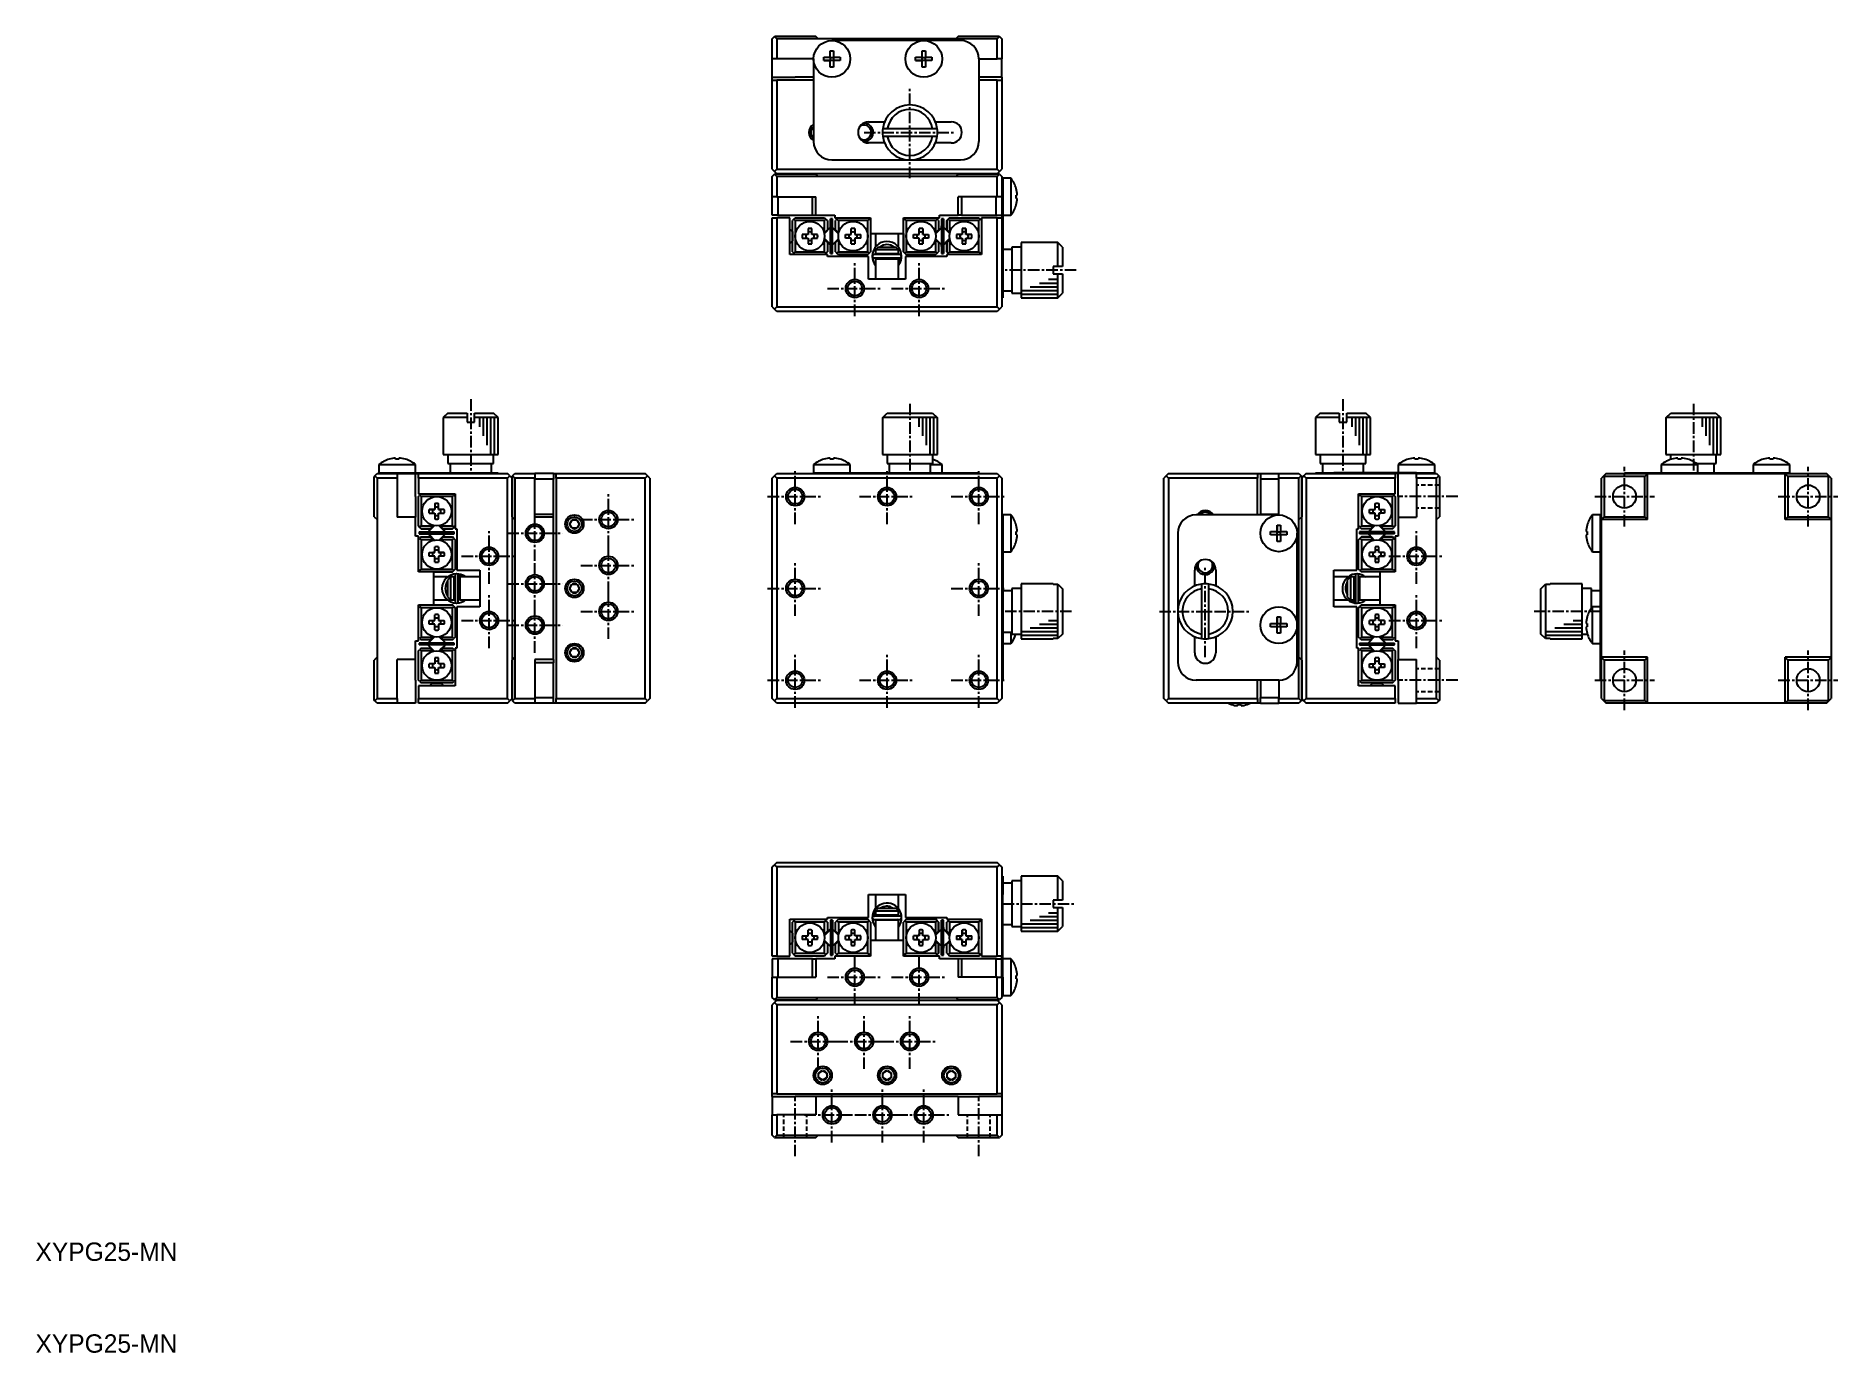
# Model space of a CAD drawing. Extents: x 10 to 206, y 10 to 153.
import ezdxf

# ---------------------------------------------------------------- set-up
doc = ezdxf.new("R2010")
doc.units = 0
doc.linetypes.add('CENTER', pattern=[2, 1.25, -0.25, 0.25, -0.25])
doc.linetypes.add('DASHED', pattern=[0.75, 0.5, -0.25])
doc.layers.get('0').update_dxf_attribs({"linetype": 'CONTINUOUS'})
doc.layers.add('CENTER', color=1, linetype='CENTER')
doc.styles.get("Standard").update_dxf_attribs({"font": 'FGP教科書体NT-M'})

msp = doc.modelspace()

# ---------------------------------------------------------------- texts
at = {"color": 7, "linetype": 'CONTINUOUS'}
for p in [(10, 20), (10, 10)]:
    msp.add_text('XYPG25-MN', height=2, dxfattribs=at).set_placement(p)

# ---------------------------------------------------------------- linework, layer by layer
at = {"color": 7, "linetype": 'CONTINUOUS'}
for p, q in [((90.24, 153.1), (90.49, 153.35)), ((90.24, 150.9), (90.24, 153.1)), ((90.49, 153.35), (90.54, 153.4)), ((90.49, 153.35), (90.74, 153.1)), ((90.54, 153.4), (94.94, 153.4)), ((90.74, 153.1), (90.74, 150.9)), ((95.24, 153.1), (90.74, 153.1)), ((95.24, 153.1), (94.94, 153.4)), ((110.24, 153.1), (95.24, 153.1)), ((110.54, 153.4), (110.24, 153.1)), ((114.74, 153.1), (110.24, 153.1)), ((110.54, 153.4), (114.94, 153.4)), ((114.74, 153.1), (114.99, 153.35)), ((114.74, 150.9), (114.74, 153.1)), ((114.94, 153.4), (114.99, 153.35)), ((114.99, 153.35), (115.24, 153.1)), ((115.24, 153.1), (115.24, 150.9)), ((96.56, 151.78), (96.92, 151.78)), ((96.56, 151.08), (96.56, 151.78)), ((106.74, 152.9), (96.74, 152.9)), ((96.92, 151.78), (96.92, 151.08)), ((106.56, 151.78), (106.92, 151.78)), ((106.56, 151.08), (106.56, 151.78)), ((110.74, 152.9), (106.74, 152.9)), ((106.92, 151.78), (106.92, 151.08)), ((90.74, 150.9), (90.24, 150.9)), ((90.24, 148.9), (90.24, 150.9)), ((94.74, 150.9), (90.74, 150.9)), ((94.74, 150.9), (94.74, 141.9)), ((95.85, 150.72), (95.85, 151.08)), ((95.85, 151.08), (96.56, 151.08)), ((96.56, 150.72), (95.85, 150.72)), ((95.85, 150.72), (96.56, 150.72)), ((96.57, 151.07), (96.56, 151.08)), ((96.57, 150.73), (96.56, 150.72)), ((96.56, 150.01), (96.56, 150.72)), ((96.92, 150.01), (96.56, 150.01)), ((96.57, 151.07), (96.91, 151.07)), ((96.57, 150.73), (96.57, 151.07)), ((96.91, 150.73), (96.57, 150.73)), ((96.91, 151.07), (96.92, 151.08)), ((96.91, 151.07), (96.91, 150.73)), ((96.91, 150.73), (96.92, 150.72)), ((96.92, 151.08), (97.63, 151.08)), ((96.92, 150.72), (96.92, 150.01)), ((97.63, 150.72), (96.92, 150.72)), ((97.63, 150.72), (96.92, 150.72)), ((97.63, 151.08), (97.63, 150.72)), ((105.85, 150.72), (105.85, 151.08)), ((105.85, 151.08), (106.56, 151.08)), ((106.56, 150.72), (105.85, 150.72)), ((105.85, 150.72), (106.56, 150.72)), ((106.57, 151.07), (106.56, 151.08)), ((106.57, 150.73), (106.56, 150.72)), ((106.56, 150.01), (106.56, 150.72)), ((106.92, 150.01), (106.56, 150.01)), ((106.57, 151.07), (106.91, 151.07)), ((106.57, 150.73), (106.57, 151.07)), ((106.91, 150.73), (106.57, 150.73)), ((106.91, 151.07), (106.92, 151.08)), ((106.91, 151.07), (106.91, 150.73)), ((106.91, 150.73), (106.92, 150.72)), ((106.92, 151.08), (107.63, 151.08)), ((106.92, 150.72), (106.92, 150.01)), ((107.63, 150.72), (106.92, 150.72)), ((107.63, 150.72), (106.92, 150.72)), ((107.63, 151.08), (107.63, 150.72)), ((112.74, 150.9), (112.74, 141.9)), ((112.74, 150.9), (114.74, 150.9)), ((115.24, 150.9), (114.74, 150.9)), ((115.24, 148.9), (115.24, 150.9)), ((90.24, 148.9), (92.74, 148.9)), ((90.24, 148.6), (90.24, 148.9)), ((90.24, 148.6), (90.74, 148.6)), ((90.24, 138.9), (90.24, 148.6)), ((90.74, 148.6), (90.74, 138.9)), ((94.74, 148.6), (90.74, 148.6)), ((94.74, 148.9), (92.74, 148.9)), ((115.24, 148.9), (112.74, 148.9)), ((114.74, 148.6), (112.74, 148.6)), ((114.74, 138.9), (114.74, 148.6)), ((114.74, 148.6), (115.24, 148.6)), ((115.24, 148.9), (115.24, 148.6)), ((115.24, 148.6), (115.24, 138.9)), ((99.79, 143.54), (99.78, 143.55)), ((100.74, 144.05), (102.47, 144.05)), ((102.77, 143.3), (102.27, 143.3)), ((107.71, 143.3), (102.77, 143.3)), ((108.21, 143.3), (107.71, 143.3)), ((108.01, 144.05), (109.74, 144.05)), ((102.47, 141.75), (100.74, 141.75)), ((101.04, 142.98), (101.04, 142.98)), ((102.27, 142.5), (102.77, 142.5)), ((102.77, 142.5), (107.71, 142.5)), ((107.71, 142.5), (108.21, 142.5)), ((109.74, 141.75), (108.01, 141.75)), ((96.74, 139.9), (105.24, 139.9)), ((105.24, 139.9), (110.74, 139.9)), ((90.24, 138.9), (90.49, 138.65)), ((90.24, 138.1), (90.49, 138.35)), ((90.24, 135.9), (90.24, 138.1)), ((90.49, 138.65), (90.74, 138.9)), ((90.49, 138.65), (90.74, 138.4)), ((90.49, 138.35), (90.54, 138.4)), ((90.49, 138.35), (90.74, 138.1)), ((90.54, 138.4), (94.94, 138.4)), ((90.74, 138.9), (114.74, 138.9)), ((114.74, 138.4), (90.74, 138.4)), ((90.74, 138.1), (90.74, 135.9)), ((95.24, 138.1), (90.74, 138.1)), ((95.24, 138.1), (94.94, 138.4)), ((110.24, 138.1), (95.24, 138.1)), ((110.54, 138.4), (110.24, 138.1)), ((114.74, 138.1), (110.24, 138.1)), ((110.54, 138.4), (114.94, 138.4)), ((114.74, 138.9), (114.99, 138.65)), ((114.99, 138.65), (114.74, 138.4)), ((114.74, 138.1), (114.99, 138.35)), ((114.74, 135.9), (114.74, 138.1)), ((114.99, 138.35), (114.94, 138.4)), ((114.99, 138.65), (115.24, 138.9)), ((114.99, 138.35), (115.24, 138.1)), ((115.24, 138.1), (115.24, 135.9)), ((115.24, 137.9), (115.34, 137.9)), ((115.34, 137.9), (115.34, 135.9)), ((115.34, 137.9), (115.34, 135.9)), ((116.24, 137.9), (115.34, 137.9)), ((116.24, 137.9), (116.24, 133.9)), ((90.74, 135.9), (90.24, 135.9)), ((90.24, 133.9), (90.24, 135.9)), ((90.74, 135.9), (94.99, 135.9)), ((90.84, 135.9), (90.84, 133.9)), ((94.64, 133.9), (94.64, 135.9)), ((94.99, 133.9), (94.99, 135.9)), ((110.49, 133.9), (110.49, 135.9)), ((114.74, 135.9), (110.49, 135.9)), ((110.84, 135.9), (110.84, 133.9)), ((114.64, 133.9), (114.64, 135.9)), ((115.24, 135.9), (114.74, 135.9)), ((115.24, 135.9), (115.24, 133.6)), ((115.34, 135.9), (115.34, 135.1)), ((116.81, 136.78), (116.81, 136.79)), ((116.81, 135.72), (116.81, 136.08)), ((116.81, 136.08), (116.93, 136.08)), ((116.93, 135.72), (116.81, 135.72)), ((90.84, 133.9), (90.24, 133.9)), ((90.24, 133.6), (90.74, 133.6)), ((90.24, 123.9), (90.24, 133.6)), ((92.14, 133.6), (90.74, 133.6)), ((90.74, 133.6), (90.74, 123.9)), ((90.84, 133.9), (92.74, 133.9)), ((92.14, 129.6), (92.14, 133.6)), ((92.59, 133.45), (92.74, 133.6)), ((92.74, 133.9), (94.64, 133.9)), ((92.74, 133.6), (95.94, 133.6)), ((94.64, 133.9), (94.99, 133.9)), ((94.99, 133.9), (97.04, 133.9)), ((95.94, 133.6), (96.09, 133.45)), ((96.79, 133.5), (96.59, 133.5)), ((96.59, 129.7), (96.59, 133.5)), ((96.79, 129.7), (96.79, 133.5)), ((97.04, 133.9), (97.04, 133.6)), ((97.04, 133.6), (100.94, 133.6)), ((97.29, 133.45), (97.44, 133.6)), ((100.64, 133.6), (100.79, 133.45)), ((100.94, 133.6), (100.94, 131.9)), ((104.54, 133.6), (108.44, 133.6)), ((104.54, 131.9), (104.54, 133.6)), ((104.69, 133.45), (104.84, 133.6)), ((104.84, 133.6), (104.69, 133.45)), ((108.04, 133.6), (108.19, 133.45)), ((108.44, 133.9), (110.49, 133.9)), ((108.44, 133.6), (108.44, 133.9)), ((108.69, 133.5), (108.69, 129.7)), ((108.89, 133.5), (108.69, 133.5)), ((108.69, 133.5), (108.69, 132.54)), ((108.89, 133.5), (108.89, 129.7)), ((109.39, 133.45), (109.54, 133.6)), ((109.54, 133.6), (109.39, 133.45)), ((109.54, 133.6), (112.74, 133.6)), ((110.84, 133.9), (110.49, 133.9)), ((110.84, 133.9), (112.74, 133.9)), ((112.74, 133.9), (114.64, 133.9)), ((112.74, 133.6), (112.89, 133.45)), ((113.04, 133.6), (113.04, 129.6)), ((114.74, 133.6), (113.04, 133.6)), ((114.64, 133.9), (115.24, 133.9)), ((114.74, 123.9), (114.74, 133.6)), ((114.74, 133.6), (115.24, 133.6)), ((115.24, 133.6), (115.24, 123.9)), ((115.34, 135.1), (115.34, 126.9)), ((115.34, 133.9), (116.24, 133.9)), ((116.81, 135.01), (116.81, 135.01)), ((92.43, 132.1), (92.14, 132.38)), ((92.43, 132.1), (92.43, 131.1)), ((92.59, 133.45), (92.44, 133.3)), ((92.44, 129.9), (92.44, 133.3)), ((92.74, 133.3), (92.59, 133.45)), ((92.74, 133.3), (92.74, 131.6)), ((95.94, 133.3), (92.74, 133.3)), ((92.74, 131.6), (92.74, 129.9)), ((94.14, 131.8), (93.51, 131.8)), ((94.14, 132.42), (94.14, 131.8)), ((94.54, 131.8), (94.54, 132.42)), ((95.17, 131.8), (94.54, 131.8)), ((95.9, 131.96), (95.94, 132)), ((96.53, 132.5), (95.92, 131.88)), ((96.09, 133.45), (95.94, 133.3)), ((95.94, 132), (95.94, 133.3)), ((95.94, 132), (96.24, 132.3)), ((96.24, 133.3), (96.09, 133.45)), ((96.24, 133.3), (96.24, 132.3)), ((96.81, 132.5), (97.46, 131.85)), ((97.47, 131.88), (96.85, 132.5)), ((97.29, 133.45), (97.14, 133.3)), ((97.14, 132.3), (97.14, 133.3)), ((97.14, 132.3), (97.44, 132)), ((97.44, 133.3), (97.29, 133.45)), ((97.44, 133.3), (97.44, 132)), ((100.64, 133.3), (97.44, 133.3)), ((97.44, 132), (97.48, 131.96)), ((98.21, 131.8), (98.84, 131.8)), ((98.84, 131.8), (98.84, 132.42)), ((99.24, 132.42), (99.24, 131.8)), ((99.24, 131.8), (99.87, 131.8)), ((100.79, 133.45), (100.64, 133.3)), ((100.64, 131.6), (100.64, 133.3)), ((100.64, 129.9), (100.64, 131.6)), ((100.94, 133.3), (100.79, 133.45)), ((100.94, 131.9), (100.94, 129.9)), ((100.94, 131.9), (104.54, 131.9)), ((101.49, 131.9), (101.49, 130.43)), ((103.99, 130.41), (103.99, 131.9)), ((104.69, 133.45), (104.54, 133.3)), ((104.54, 133.3), (104.69, 133.45)), ((104.54, 129.9), (104.54, 131.9)), ((104.54, 131.9), (104.54, 129.9)), ((104.84, 133.3), (104.69, 133.45)), ((104.84, 133.3), (104.84, 131.6)), ((108.04, 133.3), (104.84, 133.3)), ((104.84, 131.6), (104.84, 129.9)), ((105.61, 131.8), (106.24, 131.8)), ((106.24, 131.8), (106.24, 132.42)), ((106.64, 132.42), (106.64, 131.8)), ((106.64, 132.42), (106.64, 132.01)), ((106.64, 131.8), (106.64, 132.01)), ((106.64, 131.8), (107.27, 131.8)), ((108, 131.96), (108.04, 132)), ((108.02, 131.85), (108.67, 132.5)), ((108.63, 132.5), (108.02, 131.88)), ((108.02, 131.85), (108.28, 132.11)), ((108.19, 133.45), (108.04, 133.3)), ((108.04, 132), (108.04, 133.3)), ((108.04, 132), (108.34, 132.3)), ((108.34, 133.3), (108.19, 133.45)), ((108.28, 132.11), (108.67, 132.5)), ((108.34, 133.3), (108.34, 132.3)), ((108.69, 132.72), (108.69, 130.47)), ((108.69, 132.52), (108.69, 132.72)), ((108.69, 132.72), (108.69, 132.52)), ((108.69, 132.54), (108.69, 132.72)), ((108.69, 132.72), (108.69, 132.54)), ((108.69, 132.54), (108.69, 132.72)), ((108.69, 132.72), (108.69, 132.54)), ((108.69, 132.54), (108.69, 132.72)), ((108.69, 132.72), (108.69, 132.54)), ((108.69, 132.54), (108.69, 132.72)), ((108.69, 132.72), (108.69, 132.54)), ((108.69, 132.54), (108.69, 132.72)), ((108.69, 132.72), (108.69, 132.54)), ((108.69, 132.54), (108.69, 132.72)), ((109.57, 131.88), (108.95, 132.5)), ((109.39, 133.45), (109.24, 133.3)), ((109.24, 133.3), (109.39, 133.45)), ((109.24, 132.3), (109.24, 133.3)), ((109.24, 133.3), (109.24, 132.3)), ((109.24, 132.3), (109.54, 132)), ((109.54, 132), (109.24, 132.3)), ((109.54, 133.3), (109.39, 133.45)), ((109.54, 133.3), (109.54, 132)), ((112.74, 133.3), (109.54, 133.3)), ((109.54, 132), (109.58, 131.96)), ((109.58, 131.96), (109.54, 132)), ((110.94, 131.8), (110.31, 131.8)), ((110.94, 132.42), (110.94, 131.8)), ((111.34, 131.8), (111.34, 132.42)), ((111.34, 132.42), (111.34, 132.01)), ((111.34, 132.01), (111.34, 131.8)), ((111.97, 131.8), (111.34, 131.8)), ((112.89, 133.45), (112.74, 133.3)), ((112.74, 131.6), (112.74, 133.3)), ((112.74, 129.9), (112.74, 131.6)), ((113.04, 133.3), (112.89, 133.45)), ((92.14, 130.81), (92.43, 131.1)), ((96.24, 129.6), (92.14, 129.6)), ((92.44, 129.9), (92.59, 129.75)), ((92.59, 129.75), (92.74, 129.9)), ((92.74, 129.6), (92.59, 129.75)), ((92.74, 129.9), (95.94, 129.9)), ((93.51, 131.4), (94.14, 131.4)), ((94.14, 131.4), (94.14, 130.77)), ((94.54, 130.77), (94.54, 131.4)), ((94.54, 131.4), (95.17, 131.4)), ((95.94, 131.2), (95.9, 131.24)), ((96.18, 131.08), (95.92, 131.34)), ((95.92, 131.31), (96.53, 130.7)), ((95.94, 129.9), (95.94, 131.2)), ((96.24, 130.9), (95.94, 131.2)), ((95.94, 129.9), (96.09, 129.75)), ((96.09, 129.75), (95.94, 129.6)), ((96.09, 129.75), (96.24, 129.9)), ((96.57, 130.7), (96.18, 131.08)), ((96.24, 130.9), (96.24, 129.9)), ((96.24, 129.4), (96.24, 129.6)), ((96.59, 129.7), (96.79, 129.7)), ((96.85, 130.7), (97.47, 131.31)), ((97.44, 131.2), (97.14, 130.9)), ((97.14, 129.9), (97.14, 130.9)), ((97.14, 129.9), (97.29, 129.75)), ((97.29, 129.75), (97.44, 129.9)), ((97.44, 129.6), (97.29, 129.75)), ((97.48, 131.24), (97.44, 131.2)), ((97.44, 131.2), (97.44, 129.9)), ((97.44, 129.9), (100.64, 129.9)), ((100.64, 129.6), (97.44, 129.6)), ((98.84, 131.4), (98.21, 131.4)), ((98.84, 130.77), (98.84, 131.4)), ((99.24, 131.4), (99.24, 130.77)), ((99.87, 131.4), (99.24, 131.4)), ((100.64, 129.9), (100.79, 129.75)), ((100.79, 129.75), (100.64, 129.6)), ((100.79, 129.75), (100.94, 129.9)), ((104.16, 129.6), (101.31, 129.6)), ((101.79, 130.4), (101.49, 130.1)), ((103.99, 130.1), (101.49, 130.1)), ((101.49, 130.1), (101.49, 129.7)), ((101.49, 129.7), (103.99, 129.7)), ((101.49, 129.7), (101.59, 129.6)), ((101.49, 129.6), (101.51, 129.68)), ((101.51, 129.68), (101.59, 129.6)), ((101.79, 130.4), (103.69, 130.4)), ((103.99, 130.1), (103.69, 130.4)), ((103.89, 129.6), (103.99, 129.7)), ((103.89, 129.6), (103.96, 129.66)), ((103.96, 129.66), (103.97, 129.6)), ((103.99, 129.7), (103.99, 130.1)), ((104.54, 129.9), (104.69, 129.75)), ((104.69, 129.75), (104.54, 129.9)), ((104.69, 129.75), (104.84, 129.9)), ((104.84, 129.6), (104.69, 129.75)), ((104.69, 129.75), (104.84, 129.6)), ((104.84, 129.9), (108.04, 129.9)), ((108.04, 129.6), (104.84, 129.6)), ((106.24, 131.4), (105.61, 131.4)), ((106.24, 130.77), (106.24, 131.4)), ((106.64, 131.4), (106.64, 130.77)), ((107.27, 131.4), (106.64, 131.4)), ((106.64, 131.18), (106.64, 131.4)), ((106.64, 130.77), (106.64, 131.18)), ((108.04, 131.2), (108, 131.24)), ((108.02, 131.31), (108.63, 130.7)), ((108.04, 129.9), (108.04, 131.2)), ((108.34, 130.9), (108.04, 131.2)), ((108.04, 129.9), (108.19, 129.75)), ((108.19, 129.75), (108.04, 129.6)), ((108.19, 129.75), (108.34, 129.9)), ((108.34, 130.9), (108.34, 129.9)), ((108.69, 130.47), (108.69, 130.65)), ((108.69, 130.65), (108.69, 130.47)), ((108.69, 130.47), (108.69, 130.65)), ((108.69, 130.65), (108.69, 130.47)), ((108.69, 130.47), (108.69, 130.65)), ((108.69, 130.65), (108.69, 130.47)), ((108.69, 130.47), (108.69, 130.65)), ((108.69, 130.65), (108.69, 130.47)), ((108.69, 130.47), (108.69, 130.65)), ((108.69, 130.65), (108.69, 130.47)), ((108.69, 130.47), (108.69, 130.65)), ((108.69, 130.65), (108.69, 130.47)), ((108.69, 130.47), (108.69, 130.65)), ((108.69, 130.65), (108.69, 129.7)), ((108.69, 129.7), (108.89, 129.7)), ((109.3, 131.08), (108.91, 130.7)), ((108.95, 130.7), (109.57, 131.31)), ((109.54, 131.2), (109.24, 130.9)), ((109.24, 130.9), (109.54, 131.2)), ((109.24, 129.9), (109.24, 130.9)), ((109.24, 130.9), (109.24, 129.9)), ((109.24, 129.9), (109.39, 129.75)), ((109.39, 129.75), (109.24, 129.9)), ((109.24, 129.6), (109.24, 129.4)), ((113.04, 129.6), (109.24, 129.6)), ((109.56, 131.34), (109.3, 131.08)), ((109.39, 129.75), (109.54, 129.9)), ((109.54, 129.6), (109.39, 129.75)), ((109.39, 129.75), (109.54, 129.6)), ((109.58, 131.24), (109.54, 131.2)), ((109.54, 131.2), (109.58, 131.24)), ((109.54, 131.2), (109.54, 129.9)), ((109.54, 129.9), (112.74, 129.9)), ((110.31, 131.4), (110.94, 131.4)), ((110.94, 131.4), (110.94, 130.77)), ((111.34, 130.77), (111.34, 131.4)), ((111.34, 131.4), (111.97, 131.4)), ((111.34, 131.4), (111.34, 131.18)), ((111.34, 130.77), (111.34, 131.18)), ((112.74, 129.9), (112.89, 129.75)), ((112.89, 129.75), (112.74, 129.6)), ((112.89, 129.75), (113.04, 129.9)), ((116.34, 130.15), (115.34, 130.15)), ((116.34, 130.4), (116.34, 127.9)), ((117.34, 130.4), (116.34, 130.4)), ((117.34, 130.9), (117.34, 127.9)), ((121.34, 130.9), (117.34, 130.9)), ((121.34, 128.3), (121.34, 130.9)), ((121.84, 130.4), (121.34, 130.9)), ((121.84, 130.4), (121.84, 128.3)), ((100.74, 129.4), (96.24, 129.4)), ((100.74, 126.9), (100.74, 129.4)), ((101.31, 129.25), (104.16, 129.25)), ((101.36, 128.61), (101.36, 128.61)), ((101.36, 128.61), (101.36, 128.61)), ((101.36, 128.61), (101.36, 128.6)), ((101.36, 128.6), (101.36, 128.6)), ((101.36, 128.6), (101.36, 128.6)), ((101.36, 128.6), (101.36, 128.6)), ((101.36, 128.6), (101.38, 128.57)), ((101.38, 128.57), (101.38, 128.57)), ((101.38, 128.57), (101.38, 128.57)), ((101.38, 128.57), (101.38, 128.57)), ((101.38, 128.57), (101.38, 128.57)), ((101.38, 128.57), (101.4, 128.54)), ((101.52, 129.12), (101.49, 129.25)), ((101.64, 129.25), (101.49, 129.1)), ((103.99, 129.1), (101.49, 129.1)), ((101.49, 129.1), (101.49, 126.9)), ((103.99, 129.1), (103.84, 129.25)), ((103.99, 126.9), (103.99, 129.1)), ((104, 128.61), (103.99, 128.61)), ((104.08, 128.57), (103.99, 128.6)), ((103.99, 128.44), (104.08, 128.56)), ((104.01, 128.6), (104, 128.61)), ((104.02, 128.6), (104.01, 128.6)), ((104.02, 128.59), (104.02, 128.6)), ((104.03, 128.59), (104.02, 128.59)), ((104.04, 128.58), (104.03, 128.59)), ((104.05, 128.58), (104.04, 128.58)), ((104.04, 128.58), (104.04, 128.58)), ((104.06, 128.58), (104.05, 128.58)), ((104.06, 128.57), (104.06, 128.58)), ((104.07, 128.57), (104.06, 128.57)), ((104.06, 128.57), (104.06, 128.57)), ((104.08, 128.57), (104.07, 128.57)), ((104.07, 128.57), (104.07, 128.57)), ((104.07, 128.57), (104.07, 128.57)), ((104.08, 128.56), (104.1, 128.6)), ((104.08, 128.57), (104.1, 128.59)), ((104.08, 128.57), (104.08, 128.57)), ((104.08, 128.57), (104.08, 128.57)), ((104.08, 128.57), (104.08, 128.57)), ((104.08, 128.57), (104.08, 128.57)), ((104.08, 128.57), (104.08, 128.57)), ((104.11, 129.24), (104.1, 129.25)), ((104.1, 128.59), (104.11, 128.62)), ((104.13, 129.21), (104.11, 129.24)), ((104.11, 128.62), (104.13, 128.65)), ((104.14, 129.17), (104.13, 129.21)), ((104.13, 128.65), (104.14, 128.68)), ((104.15, 129.14), (104.14, 129.17)), ((104.14, 128.68), (104.15, 128.72)), ((104.16, 129.11), (104.15, 129.14)), ((104.15, 128.72), (104.16, 128.75)), ((104.17, 129.08), (104.16, 129.11)), ((104.16, 128.75), (104.17, 128.78)), ((104.18, 129.05), (104.17, 129.08)), ((104.17, 128.78), (104.18, 128.81)), ((104.18, 129.01), (104.18, 129.05)), ((104.18, 128.98), (104.18, 129.01)), ((104.19, 128.95), (104.18, 128.98)), ((104.18, 128.88), (104.19, 128.91)), ((104.18, 128.85), (104.18, 128.88)), ((104.18, 128.81), (104.18, 128.85)), ((104.19, 128.91), (104.19, 128.95)), ((104.74, 129.4), (104.74, 126.9)), ((109.24, 129.4), (104.74, 129.4)), ((116.34, 127.9), (116.34, 125.4)), ((117.34, 127.9), (117.34, 124.9)), ((120.84, 128.3), (120.84, 127.5)), ((121.34, 128.3), (120.84, 128.3)), ((121.84, 128.3), (121.34, 128.3)), ((104.74, 126.9), (100.74, 126.9)), ((115.34, 126.9), (115.34, 124.9)), ((115.34, 125.65), (116.34, 125.65)), ((120.84, 127.5), (121.34, 127.5)), ((121.34, 124.9), (121.34, 127.5)), ((121.34, 127.5), (121.84, 127.5)), ((121.84, 127.5), (121.84, 125.4)), ((90.24, 123.9), (90.49, 123.65)), ((90.49, 123.65), (90.74, 123.9)), ((90.74, 123.4), (90.49, 123.65)), ((90.74, 123.9), (114.74, 123.9)), ((114.74, 123.9), (114.99, 123.65)), ((114.99, 123.65), (114.74, 123.4)), ((114.99, 123.65), (115.24, 123.9)), ((115.34, 124.9), (115.24, 124.9)), ((116.34, 125.4), (117.34, 125.4)), ((117.34, 124.9), (121.34, 124.9)), ((121.34, 124.9), (121.84, 125.4)), ((114.74, 123.4), (90.74, 123.4)), ((54.9, 112.34), (54.4, 111.84)), ((54.9, 112.34), (57, 112.34)), ((57, 112.34), (57, 111.84)), ((57.8, 112.34), (59.9, 112.34)), ((57.8, 111.84), (57.8, 112.34)), ((60.4, 111.84), (59.9, 112.34)), ((102.27, 111.84), (102.77, 112.34)), ((102.77, 112.34), (107.71, 112.34)), ((107.71, 112.34), (108.21, 111.84)), ((149.9, 112.34), (149.4, 111.84)), ((149.9, 112.34), (152, 112.34)), ((152, 112.34), (152, 111.84)), ((152.8, 112.34), (154.9, 112.34)), ((152.8, 111.84), (152.8, 112.34)), ((155.4, 111.84), (154.9, 112.34)), ((187.58, 111.84), (188.09, 112.34)), ((188.09, 112.34), (193.02, 112.34)), ((193.02, 112.34), (193.53, 111.84)), ((57, 111.84), (54.4, 111.84)), ((54.4, 111.84), (54.4, 107.84)), ((57, 111.84), (57, 111.34)), ((57, 111.34), (57.8, 111.34)), ((60.4, 111.84), (57.8, 111.84)), ((57.8, 111.34), (57.8, 111.84)), ((60.4, 107.84), (60.4, 111.84)), ((102.24, 111.34), (102.27, 111.34)), ((102.24, 111.34), (102.24, 107.84)), ((102.27, 111.34), (102.27, 111.84)), ((108.21, 111.84), (102.27, 111.84)), ((108.21, 111.84), (108.21, 111.34)), ((108.21, 111.34), (108.24, 111.34)), ((108.24, 107.84), (108.24, 111.34)), ((152, 111.84), (149.4, 111.84)), ((149.4, 111.84), (149.4, 107.84)), ((152, 111.84), (152, 111.34)), ((152, 111.34), (152.8, 111.34)), ((155.4, 111.84), (152.8, 111.84)), ((152.8, 111.34), (152.8, 111.84)), ((155.4, 107.84), (155.4, 111.84)), ((187.56, 111.34), (187.58, 111.34)), ((187.56, 111.34), (187.56, 107.84)), ((187.58, 111.34), (187.58, 111.84)), ((193.53, 111.84), (187.58, 111.84)), ((193.53, 111.84), (193.53, 111.34)), ((193.53, 111.34), (193.56, 111.34)), ((193.56, 107.84), (193.56, 111.34)), ((47.4, 106.74), (51.4, 106.74)), ((47.4, 106.74), (47.4, 105.84)), ((48.51, 107.31), (48.51, 107.31)), ((49.22, 107.31), (49.22, 107.43)), ((49.58, 107.31), (49.22, 107.31)), ((49.58, 107.43), (49.58, 107.31)), ((50.29, 107.31), (50.29, 107.31)), ((51.4, 105.84), (51.4, 106.74)), ((54.4, 107.84), (57.4, 107.84)), ((54.9, 107.84), (54.9, 106.84)), ((54.9, 106.84), (57.4, 106.84)), ((55.15, 106.84), (55.15, 105.84)), ((57.4, 107.84), (60.4, 107.84)), ((57.4, 106.84), (59.9, 106.84)), ((59.65, 105.84), (59.65, 106.84)), ((59.9, 106.84), (59.9, 107.84)), ((94.74, 106.74), (98.74, 106.74)), ((94.74, 106.74), (94.74, 105.84)), ((95.85, 107.31), (95.85, 107.31)), ((95.85, 107.31), (95.85, 107.31)), ((96.56, 107.31), (96.56, 107.43)), ((96.92, 107.31), (96.56, 107.31)), ((96.92, 107.43), (96.92, 107.31)), ((97.63, 107.31), (97.63, 107.31)), ((97.63, 107.31), (97.63, 107.31)), ((98.74, 105.84), (98.74, 106.74)), ((102.24, 107.84), (108.24, 107.84)), ((102.74, 107.84), (102.74, 106.84)), ((102.74, 106.84), (107.74, 106.84)), ((102.99, 106.84), (102.99, 105.84)), ((107.49, 105.84), (107.49, 106.84)), ((107.49, 106.74), (108.74, 106.74)), ((107.74, 106.84), (107.74, 107.84)), ((108.74, 105.84), (108.74, 106.74)), ((149.4, 107.84), (155.4, 107.84)), ((149.9, 107.84), (149.9, 106.84)), ((149.9, 106.84), (154.9, 106.84)), ((150.15, 106.84), (150.15, 105.84)), ((154.65, 105.84), (154.65, 106.84)), ((154.9, 106.84), (154.9, 107.84)), ((158.4, 106.74), (162.4, 106.74)), ((158.4, 106.74), (158.4, 105.84)), ((159.51, 107.31), (159.51, 107.31)), ((160.22, 107.31), (160.22, 107.43)), ((160.58, 107.31), (160.22, 107.31)), ((160.58, 107.43), (160.58, 107.31)), ((161.29, 107.31), (161.29, 107.31)), ((162.4, 105.84), (162.4, 106.74)), ((187.06, 106.74), (189.06, 106.74)), ((187.06, 106.74), (187.06, 105.84)), ((187.56, 107.84), (193.56, 107.84)), ((188.06, 107.84), (188.06, 107.28)), ((188.17, 107.31), (188.17, 107.31)), ((188.88, 107.31), (188.88, 107.43)), ((189.24, 107.31), (188.88, 107.31)), ((189.06, 106.74), (191.06, 106.74)), ((189.24, 107.43), (189.24, 107.31)), ((189.95, 107.31), (189.94, 107.31)), ((190.92, 106.84), (193.06, 106.84)), ((191.06, 105.84), (191.06, 106.74)), ((192.81, 105.84), (192.81, 106.84)), ((193.06, 106.84), (193.06, 107.84)), ((197.06, 106.74), (199.06, 106.74)), ((197.06, 106.74), (197.06, 105.84)), ((198.17, 107.31), (198.17, 107.31)), ((198.88, 107.31), (198.88, 107.43)), ((199.24, 107.31), (198.88, 107.31)), ((199.06, 106.74), (201.06, 106.74)), ((199.24, 107.43), (199.24, 107.31)), ((199.95, 107.31), (199.94, 107.31)), ((201.06, 105.84), (201.06, 106.74)), ((46.95, 105.49), (46.9, 105.44)), ((46.9, 101.04), (46.9, 105.44)), ((46.95, 105.49), (47.2, 105.74)), ((47.2, 105.24), (46.95, 105.49)), ((47.2, 105.74), (49.4, 105.74)), ((47.2, 105.24), (47.2, 100.74)), ((49.4, 105.24), (47.2, 105.24)), ((47.4, 105.84), (49.4, 105.84)), ((47.4, 105.74), (47.4, 105.84)), ((47.4, 105.84), (49.4, 105.84)), ((49.4, 105.84), (50.2, 105.84)), ((49.4, 105.74), (51.7, 105.74)), ((49.4, 105.74), (49.4, 105.24)), ((49.4, 105.24), (49.4, 100.99)), ((50.2, 105.84), (58.4, 105.84)), ((51.4, 103.24), (51.4, 105.74)), ((51.7, 105.74), (61.4, 105.74)), ((51.7, 105.24), (51.7, 105.74)), ((51.7, 105.24), (51.7, 103.54)), ((61.4, 105.24), (51.7, 105.24)), ((58.4, 105.84), (60.4, 105.84)), ((60.4, 105.84), (60.4, 105.74)), ((61.65, 105.49), (61.4, 105.74)), ((61.4, 105.24), (61.65, 105.49)), ((61.4, 81.24), (61.4, 105.24)), ((61.65, 105.49), (61.9, 105.24)), ((61.95, 105.49), (61.9, 105.44)), ((61.9, 101.04), (61.9, 105.44)), ((61.9, 105.24), (61.9, 81.24)), ((61.95, 105.49), (62.2, 105.74)), ((62.2, 105.24), (61.95, 105.49)), ((62.2, 105.74), (64.4, 105.74)), ((62.2, 105.24), (62.2, 100.74)), ((64.4, 105.24), (62.2, 105.24)), ((64.4, 105.74), (64.4, 105.24)), ((66.4, 105.74), (64.4, 105.74)), ((64.4, 100.99), (64.4, 105.24)), ((66.4, 105.14), (64.4, 105.14)), ((66.4, 105.74), (66.4, 105.14)), ((66.4, 105.74), (66.7, 105.74)), ((66.4, 101.34), (66.4, 105.14)), ((66.7, 105.74), (76.4, 105.74)), ((66.7, 105.24), (66.7, 105.74)), ((66.7, 105.24), (66.7, 81.24)), ((76.4, 105.24), (66.7, 105.24)), ((76.65, 105.49), (76.4, 105.74)), ((76.4, 105.24), (76.65, 105.49)), ((76.4, 81.24), (76.4, 105.24)), ((76.9, 105.24), (76.65, 105.49)), ((76.9, 105.24), (76.9, 81.24)), ((90.24, 105.24), (90.49, 105.49)), ((90.24, 81.24), (90.24, 105.24)), ((90.49, 105.49), (90.74, 105.74)), ((90.74, 105.24), (90.49, 105.49)), ((90.74, 105.74), (114.74, 105.74)), ((114.74, 105.24), (90.74, 105.24)), ((90.74, 105.24), (90.74, 81.24)), ((94.74, 105.84), (112.74, 105.84)), ((94.74, 105.84), (94.74, 105.74)), ((95.32, 105.84), (96.74, 105.84)), ((96.74, 105.84), (97.54, 105.84)), ((97.54, 105.84), (98.06, 105.84)), ((107.54, 105.84), (110.16, 105.84)), ((112.12, 105.84), (112.74, 105.84)), ((112.74, 105.84), (112.74, 105.74)), ((114.74, 105.74), (114.99, 105.49)), ((114.99, 105.49), (114.74, 105.24)), ((114.74, 81.24), (114.74, 105.24)), ((114.99, 105.49), (115.24, 105.24)), ((115.24, 105.24), (115.24, 81.24)), ((133.15, 105.49), (132.9, 105.24)), ((132.9, 81.24), (132.9, 105.24)), ((133.4, 105.74), (133.15, 105.49)), ((133.15, 105.49), (133.4, 105.24)), ((133.4, 105.74), (143.1, 105.74)), ((133.4, 105.24), (133.4, 81.24)), ((143.1, 105.24), (133.4, 105.24)), ((143.1, 105.74), (143.1, 105.24)), ((143.1, 105.74), (143.4, 105.74)), ((143.1, 101.24), (143.1, 105.24)), ((143.4, 105.74), (145.4, 105.74)), ((143.4, 105.74), (143.4, 105.14)), ((143.4, 105.14), (143.4, 101.34)), ((145.4, 105.14), (143.4, 105.14)), ((145.4, 105.24), (145.4, 105.74)), ((145.4, 105.74), (147.6, 105.74)), ((145.4, 101.24), (145.4, 105.24)), ((147.6, 105.24), (145.4, 105.24)), ((147.6, 105.74), (147.85, 105.49)), ((147.85, 105.49), (147.6, 105.24)), ((147.6, 100.74), (147.6, 105.24)), ((147.85, 105.49), (147.9, 105.44)), ((148.15, 105.49), (147.9, 105.24)), ((147.9, 105.44), (147.9, 101.04)), ((147.9, 81.24), (147.9, 105.24)), ((148.4, 105.74), (148.15, 105.49)), ((148.15, 105.49), (148.4, 105.24)), ((148.4, 105.74), (158.1, 105.74)), ((148.4, 105.24), (148.4, 81.24)), ((158.1, 105.24), (148.4, 105.24)), ((149.4, 105.74), (149.4, 105.84)), ((149.4, 105.84), (151.4, 105.84)), ((159.6, 105.84), (151.4, 105.84)), ((160.4, 105.74), (158.1, 105.74)), ((158.1, 105.74), (158.1, 105.24)), ((158.1, 103.54), (158.1, 105.24)), ((158.4, 103.24), (158.4, 105.74)), ((160.4, 105.84), (159.6, 105.84)), ((160.4, 105.84), (162.4, 105.84)), ((160.4, 105.24), (160.4, 105.74)), ((160.4, 105.74), (162.6, 105.74)), ((160.4, 105.24), (160.4, 100.99)), ((162.6, 105.24), (160.4, 105.24)), ((162.4, 105.84), (162.4, 105.74)), ((162.6, 105.74), (162.85, 105.49)), ((162.85, 105.49), (162.6, 105.24)), ((162.6, 100.74), (162.6, 105.24)), ((162.9, 105.44), (162.85, 105.49)), ((162.9, 105.44), (162.9, 101.04)), ((180.81, 105.49), (180.56, 105.24)), ((180.56, 100.74), (180.56, 105.24)), ((181.06, 105.74), (180.81, 105.49)), ((180.86, 105.44), (180.81, 105.49)), ((180.86, 105.44), (180.86, 101.04)), ((185.26, 105.44), (180.86, 105.44)), ((181.06, 105.74), (185.56, 105.74)), ((183.06, 105.74), (183.06, 105.84)), ((183.06, 105.84), (185.06, 105.84)), ((185.06, 105.84), (188.26, 105.84)), ((185.26, 105.44), (185.56, 105.74)), ((185.26, 101.04), (185.26, 105.44)), ((185.56, 100.74), (185.56, 105.74)), ((185.56, 105.74), (200.56, 105.74)), ((188.26, 105.84), (189.06, 105.84)), ((189.06, 105.84), (189.86, 105.84)), ((189.86, 105.84), (198.26, 105.84)), ((198.26, 105.84), (199.06, 105.84)), ((199.06, 105.84), (201.06, 105.84)), ((199.06, 105.84), (201.06, 105.84)), ((200.56, 105.74), (200.86, 105.44)), ((200.56, 105.74), (205.06, 105.74)), ((200.56, 100.74), (200.56, 105.74)), ((200.86, 105.44), (200.86, 101.04)), ((205.26, 105.44), (200.86, 105.44)), ((201.06, 105.84), (201.06, 105.74)), ((205.31, 105.49), (205.06, 105.74)), ((205.31, 105.49), (205.26, 105.44)), ((205.26, 101.04), (205.26, 105.44)), ((205.56, 105.24), (205.31, 105.49)), ((205.56, 105.24), (205.56, 100.74)), ((51.4, 103.24), (51.4, 100.99)), ((51.7, 103.54), (55.7, 103.54)), ((51.7, 103.24), (51.85, 103.39)), ((51.7, 100.04), (51.7, 103.24)), ((52, 103.54), (51.85, 103.39)), ((51.85, 103.39), (52, 103.24)), ((52, 103.24), (52, 100.04)), ((53.7, 103.24), (52, 103.24)), ((53.5, 102.47), (53.5, 101.84)), ((55.4, 103.24), (53.7, 103.24)), ((53.9, 101.84), (53.9, 102.47)), ((55.55, 103.39), (55.4, 103.54)), ((55.4, 103.24), (55.55, 103.39)), ((55.4, 100.04), (55.4, 103.24)), ((55.55, 103.39), (55.7, 103.24)), ((55.7, 103.54), (55.7, 99.74)), ((154.1, 103.54), (158.1, 103.54)), ((154.1, 99.74), (154.1, 103.54)), ((154.1, 103.24), (154.25, 103.39)), ((154.25, 103.39), (154.1, 103.24)), ((154.4, 103.54), (154.25, 103.39)), ((154.25, 103.39), (154.4, 103.54)), ((154.25, 103.39), (154.4, 103.24)), ((156.1, 103.24), (154.4, 103.24)), ((154.4, 103.24), (154.4, 100.04)), ((155.9, 101.84), (155.9, 102.47)), ((157.8, 103.24), (156.1, 103.24)), ((156.3, 102.47), (156.3, 101.84)), ((157.95, 103.39), (157.8, 103.54)), ((157.8, 103.54), (157.95, 103.39)), ((157.8, 103.24), (157.95, 103.39)), ((157.8, 100.04), (157.8, 103.24)), ((157.95, 103.39), (158.1, 103.24)), ((158.1, 103.24), (157.95, 103.39)), ((158.1, 103.24), (158.1, 100.04)), ((158.4, 103.24), (158.4, 100.99)), ((46.9, 101.04), (47.2, 100.74)), ((47.2, 100.74), (47.2, 85.74)), ((51.4, 100.99), (49.4, 100.99)), ((51.4, 98.94), (51.4, 100.99)), ((53.5, 101.84), (52.87, 101.84)), ((52.87, 101.84), (53.29, 101.84)), ((52.87, 101.44), (53.5, 101.44)), ((53.29, 101.84), (53.5, 101.84)), ((53.5, 101.44), (53.5, 100.81)), ((54.52, 101.84), (53.9, 101.84)), ((53.9, 101.84), (54.11, 101.84)), ((53.9, 100.81), (53.9, 101.44)), ((53.9, 101.44), (54.52, 101.44)), ((54.52, 101.84), (54.11, 101.84)), ((61.9, 101.04), (62.2, 100.74)), ((62.2, 100.74), (62.2, 85.74)), ((64.4, 101.34), (66.4, 101.34)), ((66.4, 100.99), (64.4, 100.99)), ((66.4, 100.99), (66.4, 101.34)), ((66.4, 85.49), (66.4, 100.99)), ((68.18, 100.24), (68.2, 100.28)), ((68.2, 100.2), (68.18, 100.24)), ((68.2, 100.28), (68.42, 100.65)), ((68.42, 99.83), (68.2, 100.2)), ((68.42, 100.65), (68.44, 100.69)), ((68.44, 100.69), (68.48, 100.69)), ((68.48, 100.69), (68.92, 100.69)), ((68.92, 100.69), (68.96, 100.69)), ((68.96, 100.69), (68.98, 100.65)), ((68.98, 100.65), (69.2, 100.28)), ((69.2, 100.2), (68.98, 99.83)), ((69.2, 100.28), (69.22, 100.24)), ((69.22, 100.24), (69.2, 100.2)), ((115.24, 101.24), (115.34, 101.24)), ((115.34, 101.24), (115.34, 99.24)), ((116.24, 101.24), (115.34, 101.24)), ((116.24, 101.24), (116.24, 97.24)), ((116.81, 100.13), (116.81, 100.13)), ((116.81, 100.13), (116.81, 100.13)), ((145.4, 101.24), (136.4, 101.24)), ((143.4, 101.24), (143.4, 101.34)), ((143.4, 101.34), (145.4, 101.34)), ((145.22, 100.13), (145.58, 100.13)), ((145.22, 99.42), (145.22, 100.13)), ((145.22, 100.13), (145.22, 99.42)), ((145.58, 100.13), (145.58, 99.42)), ((147.6, 100.74), (147.9, 101.04)), ((147.6, 85.74), (147.6, 100.74)), ((155.27, 101.84), (155.9, 101.84)), ((155.9, 101.44), (155.27, 101.44)), ((155.27, 101.44), (155.69, 101.44)), ((155.69, 101.44), (155.9, 101.44)), ((155.9, 100.81), (155.9, 101.44)), ((156.3, 101.84), (156.92, 101.84)), ((156.92, 101.44), (156.3, 101.44)), ((156.3, 101.44), (156.3, 100.81)), ((156.3, 101.44), (156.51, 101.44)), ((156.92, 101.44), (156.51, 101.44)), ((158.4, 100.99), (158.4, 98.94)), ((158.4, 100.99), (160.4, 100.99)), ((162.6, 100.74), (162.9, 101.04)), ((162.6, 85.74), (162.6, 100.74)), ((178.98, 100.13), (178.99, 100.13)), ((179.56, 99.24), (179.56, 101.24)), ((180.56, 101.24), (179.56, 101.24)), ((180.46, 83.24), (180.46, 101.24)), ((180.46, 99.24), (180.46, 100.66)), ((180.46, 99.24), (180.46, 100.66)), ((180.56, 100.74), (180.86, 101.04)), ((185.56, 100.74), (180.56, 100.74)), ((180.56, 85.74), (180.56, 100.74)), ((180.86, 101.04), (185.26, 101.04)), ((185.56, 100.74), (185.26, 101.04)), ((200.86, 101.04), (200.56, 100.74)), ((205.56, 100.74), (200.56, 100.74)), ((200.86, 101.04), (205.26, 101.04)), ((205.26, 101.04), (205.56, 100.74)), ((205.56, 100.74), (205.56, 85.74)), ((51.7, 98.94), (51.4, 98.94)), ((51.85, 99.89), (51.7, 100.04)), ((51.7, 100.04), (51.85, 99.89)), ((51.7, 95.04), (51.7, 98.94)), ((51.7, 98.54), (51.85, 98.69)), ((51.8, 99.39), (55.6, 99.39)), ((51.8, 99.39), (51.8, 99.19)), ((51.8, 99.19), (55.6, 99.19)), ((51.8, 99.19), (52.76, 99.19)), ((52, 100.04), (51.85, 99.89)), ((51.85, 99.89), (52, 99.74)), ((52, 99.74), (51.85, 99.89)), ((52, 98.84), (51.85, 98.69)), ((51.85, 98.69), (52, 98.54)), ((52, 100.04), (53.3, 100.04)), ((53, 99.74), (52, 99.74)), ((52, 99.74), (53, 99.74)), ((52, 98.84), (53, 98.84)), ((52, 98.54), (52, 95.34)), ((53.3, 98.54), (52, 98.54)), ((52.57, 99.19), (54.82, 99.19)), ((52.78, 99.19), (52.57, 99.19)), ((52.57, 99.19), (52.78, 99.19)), ((52.76, 99.19), (52.57, 99.19)), ((52.57, 99.19), (52.76, 99.19)), ((52.76, 99.19), (52.57, 99.19)), ((52.57, 99.19), (52.76, 99.19)), ((52.76, 99.19), (52.57, 99.19)), ((52.57, 99.19), (52.76, 99.19)), ((52.76, 99.19), (52.57, 99.19)), ((52.57, 99.19), (52.76, 99.19)), ((52.76, 99.19), (52.57, 99.19)), ((52.57, 99.19), (52.76, 99.19)), ((52.76, 99.19), (52.57, 99.19)), ((53.41, 100.06), (52.8, 99.45)), ((53.57, 98.39), (52.8, 99.17)), ((53.19, 98.78), (52.8, 99.17)), ((52.8, 99.13), (53.41, 98.51)), ((53.3, 100.04), (53, 99.74)), ((53, 99.74), (53.3, 100.04)), ((53.3, 98.54), (53, 98.84)), ((53.3, 100.04), (53.34, 100.08)), ((53.34, 100.08), (53.3, 100.04)), ((53.34, 98.5), (53.3, 98.54)), ((54.6, 99.45), (53.98, 100.06)), ((53.98, 98.51), (54.6, 99.13)), ((54.06, 100.08), (54.1, 100.04)), ((54.1, 100.04), (54.06, 100.08)), ((54.1, 98.54), (54.06, 98.5)), ((54.1, 100.04), (54.4, 99.74)), ((54.1, 100.04), (55.4, 100.04)), ((54.4, 99.74), (54.1, 100.04)), ((54.4, 98.84), (54.1, 98.54)), ((55.4, 98.54), (54.1, 98.54)), ((54.21, 99.8), (54.6, 99.41)), ((55.4, 99.74), (54.4, 99.74)), ((54.4, 99.74), (55.4, 99.74)), ((54.4, 98.84), (55.4, 98.84)), ((54.82, 99.19), (54.64, 99.19)), ((54.64, 99.19), (54.82, 99.19)), ((54.82, 99.19), (54.64, 99.19)), ((54.64, 99.19), (54.82, 99.19)), ((54.82, 99.19), (54.64, 99.19)), ((54.64, 99.19), (54.82, 99.19)), ((54.82, 99.19), (54.64, 99.19)), ((54.64, 99.19), (54.82, 99.19)), ((54.82, 99.19), (54.64, 99.19)), ((54.64, 99.19), (54.82, 99.19)), ((54.82, 99.19), (54.64, 99.19)), ((54.64, 99.19), (54.82, 99.19)), ((54.82, 99.19), (54.64, 99.19)), ((54.64, 99.19), (55.6, 99.19)), ((55.55, 99.89), (55.4, 100.04)), ((55.4, 99.74), (55.55, 99.89)), ((55.55, 99.89), (55.4, 99.74)), ((55.55, 98.69), (55.4, 98.84)), ((55.4, 98.54), (55.55, 98.69)), ((55.4, 95.34), (55.4, 98.54)), ((55.7, 100.04), (55.55, 99.89)), ((55.55, 99.89), (55.7, 100.04)), ((55.55, 98.69), (55.7, 98.54)), ((55.6, 99.19), (55.6, 99.39)), ((55.7, 99.74), (55.9, 99.74)), ((55.7, 98.54), (55.7, 95.34)), ((55.9, 99.74), (55.9, 95.24)), ((68.44, 99.79), (68.42, 99.83)), ((68.48, 99.79), (68.44, 99.79)), ((68.92, 99.79), (68.48, 99.79)), ((68.96, 99.79), (68.92, 99.79)), ((68.98, 99.83), (68.96, 99.79)), ((115.34, 99.24), (115.34, 98.44)), ((115.34, 98.44), (115.34, 90.04)), ((116.81, 99.42), (116.93, 99.42)), ((116.81, 99.06), (116.81, 99.42)), ((116.93, 99.06), (116.81, 99.06)), ((116.81, 98.35), (116.81, 98.35)), ((116.81, 98.35), (116.81, 98.35)), ((134.4, 99.24), (134.4, 90.74)), ((144.51, 99.42), (145.22, 99.42)), ((144.51, 99.06), (144.51, 99.42)), ((145.22, 99.06), (144.51, 99.06)), ((145.23, 99.41), (145.22, 99.42)), ((145.23, 99.07), (145.22, 99.06)), ((145.22, 98.35), (145.22, 99.06)), ((145.22, 98.35), (145.22, 99.06)), ((145.58, 98.35), (145.22, 98.35)), ((145.23, 99.41), (145.57, 99.41)), ((145.23, 99.07), (145.23, 99.41)), ((145.57, 99.07), (145.23, 99.07)), ((145.57, 99.41), (145.58, 99.42)), ((145.57, 99.41), (145.57, 99.07)), ((145.57, 99.07), (145.58, 99.06)), ((145.58, 99.42), (146.29, 99.42)), ((145.58, 99.06), (145.58, 98.35)), ((146.29, 99.06), (145.58, 99.06)), ((146.29, 99.42), (146.29, 99.06)), ((147.4, 89.24), (147.4, 99.24)), ((153.9, 99.74), (154.1, 99.74)), ((153.9, 95.24), (153.9, 99.74)), ((154.25, 99.89), (154.1, 100.04)), ((154.1, 98.54), (154.25, 98.69)), ((154.25, 98.69), (154.1, 98.54)), ((154.1, 95.34), (154.1, 98.54)), ((158, 99.39), (154.2, 99.39)), ((155.16, 99.39), (154.2, 99.39)), ((154.2, 99.39), (154.2, 99.19)), ((158, 99.19), (154.2, 99.19)), ((154.4, 100.04), (154.25, 99.89)), ((154.25, 99.89), (154.4, 99.74)), ((154.4, 98.84), (154.25, 98.69)), ((154.25, 98.69), (154.4, 98.84)), ((154.25, 98.69), (154.4, 98.54)), ((154.4, 100.04), (155.7, 100.04)), ((155.4, 99.74), (154.4, 99.74)), ((154.4, 98.84), (155.4, 98.84)), ((155.4, 98.84), (154.4, 98.84)), ((155.7, 98.54), (154.4, 98.54)), ((154.4, 98.54), (154.4, 95.34)), ((154.97, 99.39), (155.16, 99.39)), ((155.16, 99.39), (154.97, 99.39)), ((154.97, 99.39), (155.16, 99.39)), ((155.16, 99.39), (154.97, 99.39)), ((154.97, 99.39), (155.16, 99.39)), ((155.16, 99.39), (154.97, 99.39)), ((154.97, 99.39), (155.16, 99.39)), ((155.16, 99.39), (154.97, 99.39)), ((154.97, 99.39), (155.16, 99.39)), ((155.16, 99.39), (154.97, 99.39)), ((154.97, 99.39), (155.16, 99.39)), ((155.18, 99.39), (154.97, 99.39)), ((154.97, 99.39), (155.18, 99.39)), ((157.22, 99.39), (154.97, 99.39)), ((155.2, 99.41), (155.84, 100.06)), ((155.81, 100.06), (155.2, 99.45)), ((155.2, 99.41), (155.59, 99.8)), ((155.2, 99.13), (155.81, 98.51)), ((155.4, 99.74), (155.7, 100.04)), ((155.7, 98.54), (155.4, 98.84)), ((155.4, 98.84), (155.7, 98.54)), ((155.59, 99.8), (155.84, 100.06)), ((155.7, 100.04), (155.74, 100.08)), ((155.7, 98.54), (155.74, 98.5)), ((155.74, 98.5), (155.7, 98.54)), ((156.61, 98.78), (156.35, 98.52)), ((157, 99.45), (156.38, 100.06)), ((156.38, 98.51), (157, 99.13)), ((156.46, 100.08), (156.5, 100.04)), ((156.46, 98.5), (156.5, 98.54)), ((156.5, 98.54), (156.46, 98.5)), ((156.5, 100.04), (157.8, 100.04)), ((156.5, 100.04), (156.8, 99.74)), ((156.5, 98.54), (156.8, 98.84)), ((156.8, 98.84), (156.5, 98.54)), ((157.8, 98.54), (156.5, 98.54)), ((157, 99.17), (156.61, 98.78)), ((157.8, 99.74), (156.8, 99.74)), ((156.8, 98.84), (157.8, 98.84)), ((157.8, 98.84), (156.8, 98.84)), ((157.04, 99.39), (157.22, 99.39)), ((157.22, 99.39), (157.04, 99.39)), ((157.04, 99.39), (157.22, 99.39)), ((157.22, 99.39), (157.04, 99.39)), ((157.04, 99.39), (157.22, 99.39)), ((157.22, 99.39), (157.04, 99.39)), ((157.04, 99.39), (157.22, 99.39)), ((157.22, 99.39), (157.04, 99.39)), ((157.04, 99.39), (157.22, 99.39)), ((157.22, 99.39), (157.04, 99.39)), ((157.04, 99.39), (157.22, 99.39)), ((157.22, 99.39), (157.04, 99.39)), ((157.04, 99.39), (157.22, 99.39)), ((158, 99.39), (157.04, 99.39)), ((157.95, 99.89), (157.8, 100.04)), ((157.8, 99.74), (157.95, 99.89)), ((157.95, 98.69), (157.8, 98.84)), ((157.8, 98.84), (157.95, 98.69)), ((157.8, 98.54), (157.95, 98.69)), ((157.8, 95.34), (157.8, 98.54)), ((158.1, 100.04), (157.95, 99.89)), ((157.95, 98.69), (158.1, 98.54)), ((158.1, 98.54), (157.95, 98.69)), ((158, 99.19), (158, 99.39)), ((158.1, 98.94), (158.1, 95.04)), ((158.4, 98.94), (158.1, 98.94)), ((178.87, 99.42), (178.99, 99.42)), ((178.99, 99.06), (178.87, 99.06)), ((178.99, 98.35), (178.98, 98.35)), ((178.99, 99.42), (178.99, 99.06)), ((179.56, 97.24), (179.56, 99.24)), ((180.46, 97.92), (180.46, 99.24)), ((180.46, 98.44), (180.46, 99.24)), ((52.87, 97.14), (53.5, 97.14)), ((52.87, 97.14), (53.29, 97.14)), ((53.5, 96.74), (52.87, 96.74)), ((53.5, 97.14), (53.29, 97.14)), ((53.5, 97.14), (53.5, 97.77)), ((53.5, 96.11), (53.5, 96.74)), ((53.9, 97.77), (53.9, 97.14)), ((53.9, 97.14), (54.52, 97.14)), ((54.11, 97.14), (53.9, 97.14)), ((53.9, 96.74), (53.9, 96.11)), ((54.52, 96.74), (53.9, 96.74)), ((54.52, 97.14), (54.11, 97.14)), ((115.34, 97.24), (116.24, 97.24)), ((138.04, 96.19), (138.06, 96.19)), ((155.9, 97.14), (155.27, 97.14)), ((155.27, 96.74), (155.9, 96.74)), ((155.27, 96.74), (155.69, 96.74)), ((155.9, 96.74), (155.69, 96.74)), ((155.9, 97.77), (155.9, 97.14)), ((155.9, 96.74), (155.9, 96.11)), ((156.3, 97.14), (156.3, 97.77)), ((156.92, 97.14), (156.3, 97.14)), ((156.3, 96.11), (156.3, 96.74)), ((156.3, 96.74), (156.92, 96.74)), ((156.51, 96.74), (156.3, 96.74)), ((156.92, 96.74), (156.51, 96.74)), ((179.56, 97.24), (180.46, 97.24)), ((51.85, 95.19), (51.7, 95.34)), ((51.7, 95.34), (51.85, 95.19)), ((53.4, 95.04), (51.7, 95.04)), ((52, 95.34), (51.85, 95.19)), ((51.85, 95.19), (52, 95.04)), ((52, 95.04), (51.85, 95.19)), ((52, 95.34), (53.7, 95.34)), ((55.4, 95.04), (53.4, 95.04)), ((53.4, 95.04), (55.4, 95.04)), ((53.4, 91.44), (53.4, 95.04)), ((54.89, 94.49), (53.4, 94.49)), ((53.7, 95.34), (55.4, 95.34)), ((55.2, 94.49), (54.9, 94.19)), ((55.2, 94.49), (55.2, 91.99)), ((55.6, 94.49), (55.2, 94.49)), ((55.55, 95.19), (55.4, 95.34)), ((55.4, 95.04), (55.55, 95.19)), ((55.55, 95.19), (55.4, 95.04)), ((55.7, 95.34), (55.55, 95.19)), ((55.55, 95.19), (55.7, 95.34)), ((55.6, 91.99), (55.6, 94.49)), ((55.7, 94.39), (55.6, 94.49)), ((55.63, 94.46), (55.7, 94.47)), ((55.7, 94.39), (55.63, 94.46)), ((55.7, 94.65), (55.7, 91.8)), ((55.9, 95.24), (58.4, 95.24)), ((56.05, 91.8), (56.05, 94.65)), ((56.06, 94.61), (56.05, 94.6)), ((56.2, 94.49), (56.05, 94.34)), ((56.09, 94.62), (56.06, 94.61)), ((56.12, 94.64), (56.09, 94.62)), ((56.15, 94.65), (56.12, 94.64)), ((56.18, 94.66), (56.15, 94.65)), ((56.22, 94.67), (56.18, 94.66)), ((56.2, 94.49), (56.2, 91.99)), ((58.4, 94.49), (56.2, 94.49)), ((56.25, 94.67), (56.22, 94.67)), ((56.28, 94.68), (56.25, 94.67)), ((56.32, 94.68), (56.28, 94.68)), ((56.35, 94.68), (56.32, 94.68)), ((56.38, 94.68), (56.35, 94.68)), ((56.42, 94.68), (56.38, 94.68)), ((56.45, 94.68), (56.42, 94.68)), ((56.48, 94.68), (56.45, 94.68)), ((56.52, 94.67), (56.48, 94.68)), ((56.55, 94.66), (56.52, 94.67)), ((56.58, 94.65), (56.55, 94.66)), ((56.61, 94.64), (56.58, 94.65)), ((56.64, 94.63), (56.61, 94.64)), ((56.67, 94.61), (56.64, 94.63)), ((56.7, 94.6), (56.67, 94.61)), ((56.74, 94.57), (56.69, 94.6)), ((56.7, 94.51), (56.69, 94.5)), ((56.69, 94.5), (56.69, 94.49)), ((56.73, 94.58), (56.7, 94.6)), ((56.74, 94.57), (56.7, 94.49)), ((56.71, 94.53), (56.7, 94.52)), ((56.7, 94.52), (56.7, 94.51)), ((56.7, 94.51), (56.7, 94.51)), ((56.72, 94.55), (56.71, 94.54)), ((56.71, 94.54), (56.71, 94.54)), ((56.71, 94.54), (56.71, 94.53)), ((56.73, 94.57), (56.72, 94.56)), ((56.72, 94.56), (56.72, 94.56)), ((56.72, 94.56), (56.72, 94.55)), ((56.72, 94.55), (56.72, 94.55)), ((56.73, 94.58), (56.73, 94.58)), ((56.73, 94.58), (56.73, 94.58)), ((56.73, 94.58), (56.73, 94.58)), ((56.73, 94.58), (56.73, 94.58)), ((56.73, 94.58), (56.73, 94.57)), ((56.73, 94.57), (56.74, 94.57)), ((56.73, 94.57), (56.73, 94.57)), ((56.73, 94.57), (56.73, 94.57)), ((56.73, 94.57), (56.73, 94.57)), ((56.86, 94.49), (56.74, 94.57)), ((58.4, 95.24), (58.4, 91.24)), ((136.25, 93.51), (136.25, 95.24)), ((138.55, 95.24), (138.55, 93.51)), ((151.4, 95.24), (153.9, 95.24)), ((151.4, 91.24), (151.4, 95.24)), ((152.94, 94.49), (151.4, 94.49)), ((153.2, 94.49), (152.9, 94.19)), ((153.1, 94.6), (153.07, 94.58)), ((153.07, 94.58), (153.07, 94.58)), ((153.07, 94.58), (153.07, 94.58)), ((153.2, 94.49), (153.2, 91.99)), ((153.6, 94.49), (153.2, 94.49)), ((153.6, 91.99), (153.6, 94.49)), ((153.75, 94.34), (153.6, 94.49)), ((153.64, 94.45), (153.75, 94.47)), ((153.75, 94.65), (153.75, 91.8)), ((154.25, 95.19), (154.1, 95.34)), ((154.1, 91.8), (154.1, 94.65)), ((154.2, 94.49), (154.1, 94.39)), ((154.1, 94.47), (154.17, 94.46)), ((154.17, 94.46), (154.1, 94.39)), ((154.2, 94.49), (154.2, 91.99)), ((156.4, 94.49), (154.2, 94.49)), ((154.4, 95.34), (154.25, 95.19)), ((154.25, 95.19), (154.4, 95.04)), ((154.4, 95.34), (156.1, 95.34)), ((156.4, 95.04), (154.4, 95.04)), ((156.1, 95.34), (157.8, 95.34)), ((156.4, 95.04), (156.4, 91.44)), ((158.1, 95.04), (156.4, 95.04)), ((157.95, 95.19), (157.8, 95.34)), ((157.8, 95.04), (157.95, 95.19)), ((158.1, 95.34), (157.95, 95.19)), ((54.9, 92.29), (54.9, 94.19)), ((54.9, 92.29), (55.2, 91.99)), ((68.18, 93.24), (68.2, 93.28)), ((68.2, 93.2), (68.18, 93.24)), ((68.2, 93.28), (68.42, 93.65)), ((68.42, 92.83), (68.2, 93.2)), ((68.42, 93.65), (68.44, 93.69)), ((68.44, 92.79), (68.42, 92.83)), ((68.44, 93.69), (68.48, 93.69)), ((68.48, 92.79), (68.44, 92.79)), ((68.48, 93.69), (68.92, 93.69)), ((68.92, 92.79), (68.48, 92.79)), ((68.92, 93.69), (68.96, 93.69)), ((68.96, 92.79), (68.92, 92.79)), ((68.96, 93.69), (68.98, 93.65)), ((68.98, 92.83), (68.96, 92.79)), ((68.98, 93.65), (69.2, 93.28)), ((69.2, 93.2), (68.98, 92.83)), ((69.2, 93.28), (69.22, 93.24)), ((69.22, 93.24), (69.2, 93.2)), ((116.34, 92.99), (115.34, 92.99)), ((116.34, 93.24), (116.34, 88.24)), ((117.34, 93.24), (116.34, 93.24)), ((117.34, 93.74), (117.34, 87.74)), ((120.84, 93.74), (117.34, 93.74)), ((120.84, 93.74), (120.84, 93.71)), ((120.84, 93.71), (121.34, 93.71)), ((121.34, 87.77), (121.34, 93.71)), ((121.34, 93.71), (121.84, 93.21)), ((121.84, 93.21), (121.84, 88.27)), ((137, 93.71), (137, 93.21)), ((137, 93.21), (137, 88.27)), ((137.8, 93.21), (137.8, 93.71)), ((137.8, 88.27), (137.8, 93.21)), ((152.74, 93.63), (152.79, 93.76)), ((152.79, 93.76), (152.84, 93.85)), ((152.84, 93.85), (152.9, 93.94)), ((152.9, 92.29), (152.9, 94.19)), ((152.9, 92.29), (153.2, 91.99)), ((173.96, 93.21), (174.46, 93.71)), ((173.96, 88.27), (173.96, 93.21)), ((174.46, 93.71), (174.46, 87.77)), ((174.46, 93.71), (174.96, 93.71)), ((174.96, 93.71), (174.96, 93.74)), ((178.46, 93.74), (174.96, 93.74)), ((178.46, 87.74), (178.46, 93.74)), ((179.46, 93.24), (178.46, 93.24)), ((179.46, 91.1), (179.46, 93.24)), ((180.46, 92.99), (179.46, 92.99)), ((51.7, 91.44), (53.4, 91.44)), ((51.7, 87.54), (51.7, 91.44)), ((51.7, 91.14), (51.85, 91.29)), ((52, 91.44), (51.85, 91.29)), ((51.85, 91.29), (52, 91.14)), ((52, 91.14), (52, 87.94)), ((53.7, 91.14), (52, 91.14)), ((53.4, 91.99), (54.86, 91.99)), ((53.4, 91.44), (55.4, 91.44)), ((53.5, 89.74), (53.5, 90.37)), ((55.4, 91.14), (53.7, 91.14)), ((53.9, 90.37), (53.9, 89.74)), ((55.2, 91.99), (55.6, 91.99)), ((55.55, 91.29), (55.4, 91.44)), ((55.4, 91.14), (55.55, 91.29)), ((55.4, 87.94), (55.4, 91.14)), ((55.55, 91.29), (55.7, 91.14)), ((55.6, 91.99), (55.7, 92.09)), ((55.62, 92.01), (55.7, 92.09)), ((55.7, 91.99), (55.62, 92.01)), ((55.7, 91.14), (55.7, 87.94)), ((55.9, 91.24), (55.9, 86.74)), ((58.4, 91.24), (55.9, 91.24)), ((56.05, 92.14), (56.2, 91.99)), ((56.17, 92.02), (56.05, 91.99)), ((56.2, 91.99), (58.4, 91.99)), ((56.69, 91.85), (56.69, 91.86)), ((56.69, 91.86), (56.69, 91.86)), ((56.69, 91.86), (56.69, 91.86)), ((56.69, 91.86), (56.69, 91.86)), ((56.69, 91.86), (56.69, 91.86)), ((56.69, 91.86), (56.7, 91.86)), ((56.7, 91.86), (56.73, 91.88)), ((56.73, 91.88), (56.74, 91.89)), ((56.73, 91.88), (56.73, 91.88)), ((56.73, 91.88), (56.73, 91.88)), ((56.73, 91.88), (56.73, 91.88)), ((134.4, 90.74), (134.4, 85.24)), ((151.4, 91.99), (152.92, 91.99)), ((153.9, 91.24), (151.4, 91.24)), ((153.06, 91.88), (153.14, 92.04)), ((153.06, 91.89), (153.07, 91.88)), ((153.08, 91.9), (153.07, 91.9)), ((153.07, 91.9), (153.07, 91.89)), ((153.07, 91.89), (153.07, 91.89)), ((153.07, 91.89), (153.07, 91.89)), ((153.07, 91.89), (153.07, 91.88)), ((153.07, 91.88), (153.07, 91.88)), ((153.07, 91.88), (153.07, 91.88)), ((153.07, 91.88), (153.1, 91.86)), ((153.07, 91.88), (153.1, 91.86)), ((153.07, 91.88), (153.07, 91.88)), ((153.09, 91.93), (153.08, 91.92)), ((153.08, 91.92), (153.08, 91.91)), ((153.08, 91.91), (153.08, 91.9)), ((153.1, 91.94), (153.09, 91.93)), ((153.09, 91.93), (153.09, 91.93)), ((153.11, 91.96), (153.1, 91.95)), ((153.1, 91.95), (153.1, 91.94)), ((153.1, 91.86), (153.13, 91.85)), ((153.12, 91.98), (153.11, 91.97)), ((153.11, 91.97), (153.11, 91.96)), ((153.13, 92), (153.12, 91.99)), ((153.12, 91.99), (153.12, 91.98)), ((153.14, 92.01), (153.13, 92)), ((153.13, 91.85), (153.16, 91.83)), ((153.15, 92.04), (153.14, 92.02)), ((153.14, 92.02), (153.14, 92.01)), ((153.16, 91.83), (153.19, 91.82)), ((153.19, 91.82), (153.22, 91.81)), ((153.2, 91.99), (153.6, 91.99)), ((153.22, 91.81), (153.25, 91.8)), ((153.25, 91.8), (153.28, 91.79)), ((153.28, 91.79), (153.32, 91.78)), ((153.32, 91.78), (153.35, 91.78)), ((153.35, 91.78), (153.38, 91.78)), ((153.38, 91.78), (153.41, 91.77)), ((153.41, 91.77), (153.45, 91.77)), ((153.45, 91.77), (153.48, 91.78)), ((153.48, 91.78), (153.52, 91.78)), ((153.52, 91.78), (153.55, 91.79)), ((153.55, 91.79), (153.58, 91.79)), ((153.58, 91.79), (153.61, 91.8)), ((153.6, 91.99), (153.75, 92.14)), ((153.61, 91.8), (153.65, 91.81)), ((153.65, 91.81), (153.68, 91.82)), ((153.68, 91.82), (153.71, 91.84)), ((153.71, 91.84), (153.74, 91.85)), ((153.74, 91.85), (153.75, 91.86)), ((153.9, 86.74), (153.9, 91.24)), ((154.1, 92.09), (154.18, 92.01)), ((154.1, 92.09), (154.2, 91.99)), ((154.18, 92.01), (154.1, 91.99)), ((154.1, 91.14), (154.25, 91.29)), ((154.1, 87.94), (154.1, 91.14)), ((154.2, 91.99), (156.4, 91.99)), ((154.4, 91.44), (154.25, 91.29)), ((154.25, 91.29), (154.4, 91.14)), ((154.4, 91.44), (156.4, 91.44)), ((154.4, 91.14), (154.4, 87.94)), ((156.1, 91.14), (154.4, 91.14)), ((155.9, 90.37), (155.9, 89.74)), ((157.8, 91.14), (156.1, 91.14)), ((156.3, 89.74), (156.3, 90.37)), ((156.4, 91.44), (158.1, 91.44)), ((157.95, 91.29), (157.8, 91.44)), ((157.8, 91.14), (157.95, 91.29)), ((157.8, 87.94), (157.8, 91.14)), ((157.95, 91.29), (158.1, 91.14)), ((158.1, 91.44), (158.1, 87.54)), ((179.56, 89.24), (179.56, 91.24)), ((180.46, 91.24), (179.56, 91.24)), ((52.87, 89.74), (53.5, 89.74)), ((53.5, 89.34), (52.87, 89.34)), ((53.5, 88.71), (53.5, 89.34)), ((53.9, 89.74), (54.52, 89.74)), ((54.52, 89.34), (53.9, 89.34)), ((53.9, 89.34), (53.9, 88.71)), ((115.34, 90.04), (115.34, 88.44)), ((115.34, 88.49), (116.34, 88.49)), ((115.34, 88.44), (115.34, 85.24)), ((116.24, 88.49), (116.24, 87.24)), ((144.51, 89.42), (145.22, 89.42)), ((144.51, 89.06), (144.51, 89.42)), ((145.22, 89.06), (144.51, 89.06)), ((145.22, 90.13), (145.58, 90.13)), ((145.22, 89.42), (145.22, 90.13)), ((145.22, 90.13), (145.22, 89.42)), ((145.23, 89.41), (145.22, 89.42)), ((145.23, 89.07), (145.22, 89.06)), ((145.22, 88.35), (145.22, 89.06)), ((145.22, 88.35), (145.22, 89.06)), ((145.58, 88.35), (145.22, 88.35)), ((145.23, 89.41), (145.57, 89.41)), ((145.23, 89.07), (145.23, 89.41)), ((145.57, 89.07), (145.23, 89.07)), ((145.57, 89.41), (145.58, 89.42)), ((145.57, 89.41), (145.57, 89.07)), ((145.57, 89.07), (145.58, 89.06)), ((145.58, 90.13), (145.58, 89.42)), ((145.58, 89.42), (146.29, 89.42)), ((145.58, 89.06), (145.58, 88.35)), ((146.29, 89.06), (145.58, 89.06)), ((146.29, 89.42), (146.29, 89.06)), ((147.4, 85.24), (147.4, 89.24)), ((155.9, 89.74), (155.27, 89.74)), ((155.27, 89.34), (155.9, 89.34)), ((155.9, 89.34), (155.9, 88.71)), ((156.92, 89.74), (156.3, 89.74)), ((156.3, 88.71), (156.3, 89.34)), ((156.3, 89.34), (156.92, 89.34)), ((178.87, 89.42), (178.99, 89.42)), ((178.99, 89.06), (178.87, 89.06)), ((178.98, 90.13), (178.99, 90.13)), ((178.99, 88.35), (178.98, 88.35)), ((178.99, 89.42), (178.99, 89.06)), ((179.56, 87.24), (179.56, 89.24)), ((180.46, 85.82), (180.46, 88.44)), ((51.4, 87.54), (51.7, 87.54)), ((51.4, 85.49), (51.4, 87.54)), ((51.85, 87.79), (51.7, 87.94)), ((51.7, 86.44), (51.85, 86.59)), ((51.7, 83.24), (51.7, 86.44)), ((51.8, 87.29), (51.8, 87.09)), ((55.6, 87.29), (51.8, 87.29)), ((55.6, 87.09), (51.8, 87.09)), ((52, 87.94), (51.85, 87.79)), ((51.85, 87.79), (52, 87.64)), ((52, 86.74), (51.85, 86.59)), ((51.85, 86.59), (52, 86.44)), ((52, 87.94), (53.3, 87.94)), ((53, 87.64), (52, 87.64)), ((52, 86.74), (53, 86.74)), ((52, 86.44), (52, 83.24)), ((53.3, 86.44), (52, 86.44)), ((52.8, 87.31), (53.44, 87.96)), ((53.41, 87.96), (52.8, 87.35)), ((52.8, 87.03), (53.41, 86.41)), ((53, 87.64), (53.3, 87.94)), ((53.3, 86.44), (53, 86.74)), ((53.3, 87.94), (53.34, 87.98)), ((53.34, 86.4), (53.3, 86.44)), ((54.21, 86.68), (53.95, 86.42)), ((54.6, 87.35), (53.98, 87.96)), ((53.98, 86.41), (54.6, 87.03)), ((54.06, 87.98), (54.1, 87.94)), ((54.1, 86.44), (54.06, 86.4)), ((54.1, 87.94), (55.4, 87.94)), ((54.1, 87.94), (54.4, 87.64)), ((54.4, 86.74), (54.1, 86.44)), ((55.4, 86.44), (54.1, 86.44)), ((54.6, 87.07), (54.21, 86.68)), ((55.4, 87.64), (54.4, 87.64)), ((54.4, 86.74), (55.4, 86.74)), ((55.55, 87.79), (55.4, 87.94)), ((55.4, 87.64), (55.55, 87.79)), ((55.55, 86.59), (55.4, 86.74)), ((55.4, 86.44), (55.55, 86.59)), ((55.4, 83.24), (55.4, 86.44)), ((55.7, 87.94), (55.55, 87.79)), ((55.55, 86.59), (55.7, 86.44)), ((55.6, 87.09), (55.6, 87.29)), ((55.7, 86.74), (55.7, 82.64)), ((55.9, 86.74), (55.7, 86.74)), ((68.2, 86.28), (68.42, 86.65)), ((68.42, 86.65), (68.44, 86.69)), ((68.44, 86.69), (68.48, 86.69)), ((68.48, 86.69), (68.92, 86.69)), ((68.92, 86.69), (68.96, 86.69)), ((68.96, 86.69), (68.98, 86.65)), ((68.98, 86.65), (69.2, 86.28)), ((115.34, 87.24), (116.24, 87.24)), ((116.34, 88.24), (117.34, 88.24)), ((117.34, 87.74), (120.84, 87.74)), ((121.34, 87.77), (120.84, 87.77)), ((120.84, 87.77), (120.84, 87.74)), ((121.84, 88.27), (121.34, 87.77)), ((136.25, 86.24), (136.25, 87.97)), ((137, 88.27), (137, 87.77)), ((137.8, 87.77), (137.8, 88.27)), ((138.55, 87.97), (138.55, 86.24)), ((154.1, 86.74), (153.9, 86.74)), ((154.25, 87.79), (154.1, 87.94)), ((154.1, 82.64), (154.1, 86.74)), ((154.1, 86.44), (154.25, 86.59)), ((154.2, 87.29), (158, 87.29)), ((154.2, 87.29), (154.2, 87.09)), ((154.2, 87.09), (158, 87.09)), ((154.4, 87.94), (154.25, 87.79)), ((154.25, 87.79), (154.4, 87.64)), ((154.4, 86.74), (154.25, 86.59)), ((154.25, 86.59), (154.4, 86.44)), ((154.4, 87.94), (155.7, 87.94)), ((155.4, 87.64), (154.4, 87.64)), ((154.4, 86.74), (155.4, 86.74)), ((154.4, 86.44), (154.4, 83.24)), ((155.7, 86.44), (154.4, 86.44)), ((155.81, 87.96), (155.2, 87.35)), ((155.84, 86.42), (155.2, 87.07)), ((155.2, 87.03), (155.81, 86.41)), ((155.4, 87.64), (155.7, 87.94)), ((155.7, 86.44), (155.4, 86.74)), ((155.7, 87.94), (155.74, 87.98)), ((155.74, 86.4), (155.7, 86.44)), ((156.35, 87.96), (156.61, 87.7)), ((157, 87.35), (156.38, 87.96)), ((156.38, 86.41), (157, 87.03)), ((156.46, 87.98), (156.5, 87.94)), ((156.5, 86.44), (156.46, 86.4)), ((156.5, 87.94), (157.8, 87.94)), ((156.5, 87.94), (156.8, 87.64)), ((156.8, 86.74), (156.5, 86.44)), ((157.8, 86.44), (156.5, 86.44)), ((156.61, 87.7), (157, 87.31)), ((157.8, 87.64), (156.8, 87.64)), ((156.8, 86.74), (157.8, 86.74)), ((157.95, 87.79), (157.8, 87.94)), ((157.8, 87.64), (157.95, 87.79)), ((157.95, 86.59), (157.8, 86.74)), ((157.8, 86.44), (157.95, 86.59)), ((157.8, 83.24), (157.8, 86.44)), ((158.1, 87.94), (157.95, 87.79)), ((157.95, 86.59), (158.1, 86.44)), ((158, 87.09), (158, 87.29)), ((158.1, 87.54), (158.4, 87.54)), ((158.1, 86.44), (158.1, 83.24)), ((158.4, 87.54), (158.4, 85.49)), ((174.46, 87.77), (173.96, 88.27)), ((174.96, 87.77), (174.46, 87.77)), ((174.96, 87.74), (174.96, 87.77)), ((174.96, 87.74), (178.46, 87.74)), ((178.46, 88.24), (179.02, 88.24)), ((179.56, 87.24), (180.46, 87.24)), ((47.2, 85.74), (46.9, 85.44)), ((46.9, 81.04), (46.9, 85.44)), ((47.2, 85.74), (47.2, 81.24)), ((51.4, 85.49), (49.4, 85.49)), ((49.4, 81.24), (49.4, 85.49)), ((51.4, 83.24), (51.4, 85.49)), ((53.5, 85.04), (52.87, 85.04)), ((52.87, 84.64), (53.5, 84.64)), ((53.5, 85.67), (53.5, 85.04)), ((53.5, 84.64), (53.5, 84.01)), ((53.9, 85.04), (53.9, 85.67)), ((54.52, 85.04), (53.9, 85.04)), ((53.9, 84.01), (53.9, 84.64)), ((53.9, 84.64), (54.52, 84.64)), ((62.2, 85.74), (61.9, 85.44)), ((61.9, 81.04), (61.9, 85.44)), ((62.2, 85.74), (62.2, 81.24)), ((66.4, 85.49), (64.4, 85.49)), ((64.4, 85.49), (64.4, 81.24)), ((66.4, 85.14), (64.4, 85.14)), ((66.4, 85.49), (66.4, 85.14)), ((66.4, 81.34), (66.4, 85.14)), ((68.18, 86.24), (68.2, 86.28)), ((68.2, 86.2), (68.18, 86.24)), ((68.42, 85.83), (68.2, 86.2)), ((68.44, 85.79), (68.42, 85.83)), ((68.48, 85.79), (68.44, 85.79)), ((68.92, 85.79), (68.48, 85.79)), ((68.96, 85.79), (68.92, 85.79)), ((68.98, 85.83), (68.96, 85.79)), ((69.2, 86.2), (68.98, 85.83)), ((69.2, 86.28), (69.22, 86.24)), ((69.22, 86.24), (69.2, 86.2)), ((115.34, 85.24), (115.34, 83.24)), ((147.6, 81.24), (147.6, 85.74)), ((147.9, 85.44), (147.6, 85.74)), ((147.9, 85.44), (147.9, 81.04)), ((155.27, 85.04), (155.9, 85.04)), ((155.9, 84.64), (155.27, 84.64)), ((155.9, 85.04), (155.9, 85.67)), ((155.9, 84.01), (155.9, 84.64)), ((156.3, 85.67), (156.3, 85.04)), ((156.3, 85.04), (156.92, 85.04)), ((156.3, 84.64), (156.3, 84.01)), ((156.92, 84.64), (156.3, 84.64)), ((158.4, 85.49), (160.4, 85.49)), ((158.4, 83.24), (158.4, 85.49)), ((160.4, 81.24), (160.4, 85.49)), ((162.6, 81.24), (162.6, 85.74)), ((162.9, 85.44), (162.6, 85.74)), ((162.9, 85.44), (162.9, 81.04)), ((180.86, 85.44), (180.56, 85.74)), ((180.56, 81.24), (180.56, 85.74)), ((185.56, 85.74), (180.56, 85.74)), ((180.86, 85.44), (180.86, 81.04)), ((185.26, 85.44), (180.86, 85.44)), ((185.26, 85.44), (185.56, 85.74)), ((185.26, 81.04), (185.26, 85.44)), ((185.56, 80.74), (185.56, 85.74)), ((200.56, 80.74), (200.56, 85.74)), ((200.56, 85.74), (200.86, 85.44)), ((205.56, 85.74), (200.56, 85.74)), ((200.86, 85.44), (200.86, 81.04)), ((205.26, 85.44), (200.86, 85.44)), ((205.56, 85.74), (205.26, 85.44)), ((205.26, 81.04), (205.26, 85.44)), ((205.56, 85.74), (205.56, 81.24)), ((51.4, 83.24), (51.4, 80.74)), ((51.85, 83.09), (51.7, 83.24)), ((51.7, 82.64), (51.7, 81.24)), ((55.7, 82.64), (51.7, 82.64)), ((52, 83.24), (51.85, 83.09)), ((51.85, 83.09), (52, 82.94)), ((52, 83.24), (53.7, 83.24)), ((55.4, 82.94), (52, 82.94)), ((53.2, 82.92), (52.91, 82.64)), ((53.2, 82.92), (54.2, 82.92)), ((53.7, 83.24), (55.4, 83.24)), ((54.48, 82.64), (54.2, 82.92)), ((55.55, 83.09), (55.4, 83.24)), ((55.4, 82.94), (55.55, 83.09)), ((55.7, 83.24), (55.55, 83.09)), ((115.34, 83.24), (115.24, 83.24)), ((145.4, 83.24), (136.4, 83.24)), ((143.1, 81.24), (143.1, 83.24)), ((143.4, 83.24), (143.4, 81.34)), ((145.4, 83.24), (145.4, 81.24)), ((154.25, 83.09), (154.1, 83.24)), ((158.1, 82.64), (154.1, 82.64)), ((154.4, 83.24), (154.25, 83.09)), ((154.25, 83.09), (154.4, 82.94)), ((154.4, 83.24), (156.1, 83.24)), ((157.8, 82.94), (154.4, 82.94)), ((155.6, 82.92), (155.31, 82.64)), ((155.6, 82.92), (156.1, 82.92)), ((156.1, 83.24), (157.8, 83.24)), ((156.1, 82.92), (156.6, 82.92)), ((156.88, 82.64), (156.6, 82.92)), ((157.95, 83.09), (157.8, 83.24)), ((157.8, 82.94), (157.95, 83.09)), ((158.1, 83.24), (157.95, 83.09)), ((158.1, 81.24), (158.1, 82.64)), ((158.4, 83.24), (158.4, 80.74)), ((180.46, 83.24), (180.46, 83.86)), ((180.56, 83.24), (180.46, 83.24)), ((46.95, 80.99), (46.9, 81.04)), ((46.95, 80.99), (47.2, 81.24)), ((47.2, 80.74), (46.95, 80.99)), ((47.2, 81.24), (49.4, 81.24)), ((49.4, 80.74), (47.2, 80.74)), ((49.4, 81.24), (49.4, 80.74)), ((51.4, 80.74), (49.4, 80.74)), ((51.7, 81.24), (61.4, 81.24)), ((51.7, 80.74), (51.7, 81.24)), ((61.4, 80.74), (51.7, 80.74)), ((61.65, 80.99), (61.4, 81.24)), ((61.4, 80.74), (61.65, 80.99)), ((61.9, 81.24), (61.65, 80.99)), ((61.9, 81.04), (61.95, 80.99)), ((61.95, 80.99), (62.2, 81.24)), ((62.2, 80.74), (61.95, 80.99)), ((62.2, 81.24), (64.4, 81.24)), ((64.4, 80.74), (62.2, 80.74)), ((64.4, 81.34), (66.4, 81.34)), ((64.4, 81.24), (64.4, 80.74)), ((66.4, 80.74), (64.4, 80.74)), ((66.4, 80.74), (66.4, 81.34)), ((66.7, 80.74), (66.4, 80.74)), ((66.7, 81.24), (76.4, 81.24)), ((66.7, 80.74), (66.7, 81.24)), ((76.4, 80.74), (66.7, 80.74)), ((76.65, 80.99), (76.4, 81.24)), ((76.4, 80.74), (76.65, 80.99)), ((76.9, 81.24), (76.65, 80.99)), ((90.49, 80.99), (90.24, 81.24)), ((90.74, 81.24), (90.49, 80.99)), ((90.74, 80.74), (90.49, 80.99)), ((90.74, 81.24), (114.74, 81.24)), ((114.74, 80.74), (90.74, 80.74)), ((114.99, 80.99), (114.74, 81.24)), ((114.99, 80.99), (114.74, 80.74)), ((115.24, 81.24), (114.99, 80.99)), ((133.15, 80.99), (132.9, 81.24)), ((133.4, 81.24), (133.15, 80.99)), ((133.15, 80.99), (133.4, 80.74)), ((133.4, 81.24), (143.1, 81.24)), ((143.1, 80.74), (133.4, 80.74)), ((140.25, 80.59), (140.27, 80.59)), ((140.25, 80.59), (140.27, 80.59)), ((140.9, 80.59), (141.3, 80.59)), ((140.9, 80.45), (140.9, 80.59)), ((141.3, 80.59), (141.3, 80.45)), ((141.92, 80.59), (141.95, 80.59)), ((141.92, 80.59), (141.95, 80.59)), ((143.1, 81.24), (143.1, 80.74)), ((143.4, 80.74), (143.1, 80.74)), ((143.4, 80.74), (143.4, 81.34)), ((143.4, 81.34), (145.4, 81.34)), ((143.4, 80.74), (145.4, 80.74)), ((145.4, 81.24), (147.6, 81.24)), ((145.4, 80.74), (145.4, 81.24)), ((147.6, 80.74), (145.4, 80.74)), ((147.6, 81.24), (147.85, 80.99)), ((147.85, 80.99), (147.6, 80.74)), ((147.9, 81.04), (147.85, 80.99)), ((147.9, 81.24), (148.15, 80.99)), ((148.4, 81.24), (148.15, 80.99)), ((148.15, 80.99), (148.4, 80.74)), ((148.4, 81.24), (158.1, 81.24)), ((158.1, 80.74), (148.4, 80.74)), ((158.1, 81.24), (158.1, 80.74)), ((158.4, 80.74), (160.4, 80.74)), ((160.4, 81.24), (162.6, 81.24)), ((160.4, 80.74), (160.4, 81.24)), ((162.6, 80.74), (160.4, 80.74)), ((162.6, 81.24), (162.85, 80.99)), ((162.85, 80.99), (162.6, 80.74)), ((162.9, 81.04), (162.85, 80.99)), ((180.56, 81.24), (180.81, 80.99)), ((180.86, 81.04), (180.81, 80.99)), ((180.81, 80.99), (181.06, 80.74)), ((180.86, 81.04), (185.26, 81.04)), ((185.56, 80.74), (181.06, 80.74)), ((185.56, 80.74), (185.26, 81.04)), ((200.56, 80.74), (185.56, 80.74)), ((200.86, 81.04), (200.56, 80.74)), ((205.06, 80.74), (200.56, 80.74)), ((200.86, 81.04), (205.26, 81.04)), ((205.06, 80.74), (205.31, 80.99)), ((205.31, 80.99), (205.26, 81.04)), ((205.31, 80.99), (205.56, 81.24)), ((90.49, 63.15), (90.24, 62.9)), ((90.24, 53.2), (90.24, 62.9)), ((90.74, 63.4), (90.49, 63.15)), ((90.74, 62.9), (90.49, 63.15)), ((90.74, 63.4), (114.74, 63.4)), ((90.74, 62.9), (90.74, 53.2)), ((114.74, 62.9), (90.74, 62.9)), ((114.99, 63.15), (114.74, 63.4)), ((114.99, 63.15), (114.74, 62.9)), ((114.74, 53.2), (114.74, 62.9)), ((115.24, 62.9), (114.99, 63.15)), ((115.24, 62.9), (115.24, 53.2)), ((115.24, 61.9), (115.34, 61.9)), ((115.34, 61.9), (115.34, 59.9)), ((116.34, 61.15), (115.34, 61.15)), ((116.34, 61.4), (116.34, 56.4)), ((117.34, 61.4), (116.34, 61.4)), ((117.34, 61.9), (117.34, 55.9)), ((121.34, 61.9), (117.34, 61.9)), ((121.34, 59.3), (121.34, 61.9)), ((121.84, 61.4), (121.34, 61.9)), ((121.84, 61.4), (121.84, 59.3)), ((100.74, 59.9), (104.74, 59.9)), ((100.74, 57.4), (100.74, 59.9)), ((101.49, 59.9), (101.49, 58.38)), ((103.99, 58.35), (103.99, 59.9)), ((104.74, 59.9), (104.74, 57.4)), ((115.34, 51.7), (115.34, 59.9)), ((120.84, 59.3), (120.84, 58.5)), ((121.34, 59.3), (120.84, 59.3)), ((121.84, 59.3), (121.34, 59.3)), ((92.14, 57.2), (96.24, 57.2)), ((92.14, 53.2), (92.14, 57.2)), ((92.59, 57.05), (92.44, 56.9)), ((92.59, 57.05), (92.74, 57.2)), ((92.74, 56.9), (92.59, 57.05)), ((95.94, 57.2), (96.09, 57.05)), ((96.09, 57.05), (95.94, 56.9)), ((96.24, 56.9), (96.09, 57.05)), ((96.24, 57.4), (100.74, 57.4)), ((96.24, 57.2), (96.24, 57.4)), ((96.59, 57.1), (96.59, 53.3)), ((96.79, 57.1), (96.59, 57.1)), ((96.79, 57.1), (96.79, 53.3)), ((97.29, 57.05), (97.14, 56.9)), ((97.29, 57.05), (97.44, 57.2)), ((97.44, 56.9), (97.29, 57.05)), ((97.44, 57.2), (100.64, 57.2)), ((100.64, 57.2), (100.79, 57.05)), ((100.79, 57.05), (100.64, 56.9)), ((100.94, 56.9), (100.79, 57.05)), ((101.29, 57.98), (101.28, 57.95)), ((101.28, 57.95), (101.28, 57.91)), ((101.28, 57.91), (101.28, 57.88)), ((101.28, 57.88), (101.28, 57.85)), ((101.28, 57.85), (101.28, 57.81)), ((101.28, 57.81), (101.28, 57.78)), ((101.28, 57.78), (101.29, 57.75)), ((101.3, 58.05), (101.29, 58.01)), ((101.29, 58.01), (101.29, 57.98)), ((101.29, 57.75), (101.29, 57.71)), ((101.29, 57.71), (101.3, 57.68)), ((101.31, 58.08), (101.3, 58.05)), ((101.3, 57.68), (101.31, 57.65)), ((101.32, 58.11), (101.31, 58.08)), ((101.31, 57.65), (101.32, 57.62)), ((104.16, 57.54), (101.31, 57.54)), ((101.31, 57.19), (104.16, 57.19)), ((101.33, 58.14), (101.32, 58.11)), ((101.32, 57.62), (101.34, 57.59)), ((101.35, 58.17), (101.33, 58.14)), ((101.34, 57.59), (101.35, 57.56)), ((101.36, 58.2), (101.35, 58.17)), ((101.35, 57.56), (101.36, 57.54)), ((101.38, 58.23), (101.36, 58.19)), ((101.38, 58.23), (101.36, 58.2)), ((101.39, 58.24), (101.38, 58.23)), ((101.38, 58.23), (101.38, 58.23)), ((101.38, 58.23), (101.38, 58.23)), ((101.39, 58.23), (101.38, 58.23)), ((101.38, 58.23), (101.38, 58.23)), ((101.39, 58.24), (101.55, 58.15)), ((101.4, 58.22), (101.39, 58.23)), ((101.39, 58.23), (101.39, 58.23)), ((101.41, 58.22), (101.4, 58.22)), ((101.4, 58.22), (101.4, 58.22)), ((101.42, 58.21), (101.41, 58.22)), ((101.41, 58.22), (101.41, 58.22)), ((101.43, 58.21), (101.42, 58.21)), ((101.44, 58.2), (101.43, 58.21)), ((101.45, 58.19), (101.44, 58.2)), ((101.44, 58.2), (101.44, 58.2)), ((101.46, 58.19), (101.45, 58.19)), ((101.47, 58.18), (101.46, 58.19)), ((101.48, 58.18), (101.47, 58.18)), ((101.49, 58.17), (101.48, 58.18)), ((101.79, 58.4), (101.49, 58.1)), ((101.5, 58.16), (101.49, 58.17)), ((103.99, 58.1), (101.49, 58.1)), ((101.49, 58.1), (101.49, 57.7)), ((101.49, 57.7), (103.99, 57.7)), ((101.49, 57.7), (101.64, 57.54)), ((101.51, 57.11), (101.49, 57.19)), ((101.59, 57.19), (101.49, 57.1)), ((103.99, 57.1), (101.49, 57.1)), ((101.49, 57.1), (101.49, 54.9)), ((101.52, 58.16), (101.5, 58.16)), ((101.59, 57.19), (101.51, 57.11)), ((101.53, 58.15), (101.52, 58.16)), ((101.54, 58.14), (101.53, 58.15)), ((101.79, 58.4), (103.69, 58.4)), ((103.13, 58.55), (103.26, 58.5)), ((103.26, 58.5), (103.35, 58.45)), ((103.35, 58.45), (103.44, 58.4)), ((103.99, 58.1), (103.69, 58.4)), ((103.84, 57.54), (103.99, 57.7)), ((103.96, 57.13), (103.89, 57.19)), ((103.99, 57.1), (103.89, 57.19)), ((103.95, 57.65), (103.97, 57.54)), ((103.97, 57.19), (103.96, 57.13)), ((103.99, 57.7), (103.99, 58.1)), ((103.99, 54.9), (103.99, 57.1)), ((104.08, 58.23), (104.08, 58.23)), ((104.08, 58.23), (104.08, 58.23)), ((104.1, 58.19), (104.08, 58.23)), ((104.69, 57.05), (104.54, 56.9)), ((104.69, 57.05), (104.84, 57.2)), ((104.84, 56.9), (104.69, 57.05)), ((104.74, 57.4), (109.24, 57.4)), ((104.84, 57.2), (108.04, 57.2)), ((108.04, 57.2), (108.19, 57.05)), ((108.19, 57.05), (108.04, 57.2)), ((108.19, 57.05), (108.04, 56.9)), ((108.34, 56.9), (108.19, 57.05)), ((108.19, 57.05), (108.34, 56.9)), ((108.69, 53.3), (108.69, 57.1)), ((108.89, 57.1), (108.69, 57.1)), ((108.89, 53.3), (108.89, 57.1)), ((108.89, 56.14), (108.89, 57.1)), ((109.24, 57.4), (109.24, 57.2)), ((109.24, 57.2), (113.04, 57.2)), ((109.39, 57.05), (109.24, 56.9)), ((109.39, 57.05), (109.54, 57.2)), ((109.54, 56.9), (109.39, 57.05)), ((112.74, 57.2), (112.89, 57.05)), ((112.89, 57.05), (112.74, 57.2)), ((112.89, 57.05), (112.74, 56.9)), ((113.04, 56.9), (112.89, 57.05)), ((112.89, 57.05), (113.04, 56.9)), ((113.04, 57.2), (113.04, 53.2)), ((120.84, 58.5), (121.34, 58.5)), ((121.34, 55.9), (121.34, 58.5)), ((121.34, 58.5), (121.84, 58.5)), ((121.84, 58.5), (121.84, 56.4)), ((92.43, 55.7), (92.14, 55.98)), ((92.43, 55.7), (92.43, 55.2)), ((92.43, 55.2), (92.43, 54.7)), ((92.44, 53.5), (92.44, 56.9)), ((95.94, 56.9), (92.74, 56.9)), ((92.74, 56.9), (92.74, 55.2)), ((92.74, 55.2), (92.74, 53.5)), ((93.51, 55.4), (94.14, 55.4)), ((94.14, 55), (93.51, 55)), ((94.14, 55.4), (94.14, 56.02)), ((94.14, 54.37), (94.14, 55)), ((94.54, 56.02), (94.54, 55.4)), ((94.54, 55.4), (95.17, 55.4)), ((94.54, 55), (94.54, 54.37)), ((95.17, 55), (94.54, 55)), ((95.9, 55.56), (95.94, 55.6)), ((95.92, 55.45), (96.57, 56.1)), ((96.53, 56.1), (95.92, 55.48)), ((95.94, 55.6), (95.94, 56.9)), ((95.94, 55.6), (96.24, 55.9)), ((96.24, 56.9), (96.24, 55.9)), ((97.47, 55.48), (96.85, 56.1)), ((97.14, 55.9), (97.14, 56.9)), ((97.14, 55.9), (97.44, 55.6)), ((97.44, 56.9), (97.44, 55.6)), ((100.64, 56.9), (97.44, 56.9)), ((97.44, 55.6), (97.48, 55.56)), ((98.84, 55.4), (98.21, 55.4)), ((98.21, 55), (98.84, 55)), ((98.84, 56.02), (98.84, 55.4)), ((98.84, 55), (98.84, 54.37)), ((99.24, 55.4), (99.24, 56.02)), ((99.87, 55.4), (99.24, 55.4)), ((99.24, 54.37), (99.24, 55)), ((99.24, 55), (99.87, 55)), ((100.64, 55.2), (100.64, 56.9)), ((100.64, 53.5), (100.64, 55.2)), ((100.94, 56.9), (100.94, 54.9)), ((104.54, 54.9), (104.54, 56.9)), ((108.04, 56.9), (104.84, 56.9)), ((104.84, 56.9), (104.84, 55.2)), ((104.84, 55.2), (104.84, 53.5)), ((106.24, 55.4), (105.61, 55.4)), ((105.61, 55), (106.24, 55)), ((106.24, 56.02), (106.24, 55.4)), ((106.24, 56.02), (106.24, 55.61)), ((106.24, 55.4), (106.24, 55.61)), ((106.24, 55), (106.24, 54.37)), ((106.24, 54.78), (106.24, 55)), ((106.64, 55.4), (106.64, 56.02)), ((107.27, 55.4), (106.64, 55.4)), ((106.64, 54.37), (106.64, 55)), ((106.64, 55), (107.27, 55)), ((108.04, 55.6), (108, 55.56)), ((108, 55.56), (108.04, 55.6)), ((108.63, 56.1), (108.02, 55.48)), ((108.04, 55.6), (108.04, 56.9)), ((108.04, 55.6), (108.34, 55.9)), ((108.34, 55.9), (108.04, 55.6)), ((108.34, 56.9), (108.34, 55.9)), ((108.34, 55.9), (108.34, 56.9)), ((108.89, 56.32), (108.89, 56.14)), ((108.89, 56.14), (108.89, 56.32)), ((108.89, 56.32), (108.89, 56.14)), ((108.89, 56.14), (108.89, 56.32)), ((108.89, 56.32), (108.89, 56.14)), ((108.89, 56.14), (108.89, 56.32)), ((108.89, 56.32), (108.89, 56.14)), ((108.89, 56.14), (108.89, 56.32)), ((108.89, 56.32), (108.89, 56.14)), ((108.89, 56.14), (108.89, 56.32)), ((108.89, 56.32), (108.89, 56.14)), ((108.89, 56.12), (108.89, 56.32)), ((108.89, 56.32), (108.89, 56.12)), ((108.89, 54.07), (108.89, 56.32)), ((108.91, 56.1), (109.56, 55.45)), ((108.91, 56.1), (109.3, 55.71)), ((109.57, 55.48), (108.95, 56.1)), ((109.24, 55.9), (109.24, 56.9)), ((109.24, 55.9), (109.54, 55.6)), ((109.3, 55.71), (109.56, 55.45)), ((112.74, 56.9), (109.54, 56.9)), ((109.54, 56.9), (109.54, 55.6)), ((109.54, 55.6), (109.58, 55.56)), ((110.31, 55.4), (110.94, 55.4)), ((110.94, 55), (110.31, 55)), ((110.94, 55.4), (110.94, 56.02)), ((110.94, 56.02), (110.94, 55.61)), ((110.94, 55.61), (110.94, 55.4)), ((110.94, 54.37), (110.94, 55)), ((110.94, 55), (110.94, 54.78)), ((111.34, 56.02), (111.34, 55.4)), ((111.34, 55.4), (111.97, 55.4)), ((111.34, 55), (111.34, 54.37)), ((111.97, 55), (111.34, 55)), ((112.74, 55.2), (112.74, 56.9)), ((112.74, 53.5), (112.74, 55.2)), ((115.34, 56.65), (116.34, 56.65)), ((116.34, 56.4), (117.34, 56.4)), ((117.34, 55.9), (121.34, 55.9)), ((121.34, 55.9), (121.84, 56.4)), ((90.74, 53.2), (90.24, 53.2)), ((90.74, 53.2), (92.14, 53.2)), ((92.14, 54.41), (92.43, 54.7)), ((92.44, 53.5), (92.59, 53.35)), ((92.59, 53.35), (92.74, 53.5)), ((92.74, 53.2), (92.59, 53.35)), ((92.74, 53.5), (95.94, 53.5)), ((95.94, 53.2), (92.74, 53.2)), ((95.94, 54.8), (95.9, 54.84)), ((95.92, 54.91), (96.53, 54.3)), ((96.24, 54.5), (95.94, 54.8)), ((95.94, 53.5), (95.94, 54.8)), ((95.94, 53.5), (96.09, 53.35)), ((96.09, 53.35), (95.94, 53.2)), ((96.09, 53.35), (96.24, 53.5)), ((96.24, 54.5), (96.24, 53.5)), ((96.59, 53.3), (96.79, 53.3)), ((97.2, 54.68), (96.81, 54.3)), ((96.85, 54.3), (97.47, 54.91)), ((97.04, 53.2), (97.04, 52.9)), ((100.94, 53.2), (97.04, 53.2)), ((97.44, 54.8), (97.14, 54.5)), ((97.14, 53.5), (97.14, 54.5)), ((97.14, 53.5), (97.29, 53.35)), ((97.46, 54.94), (97.2, 54.68)), ((97.29, 53.35), (97.44, 53.5)), ((97.44, 53.2), (97.29, 53.35)), ((97.48, 54.84), (97.44, 54.8)), ((97.44, 54.8), (97.44, 53.5)), ((97.44, 53.5), (100.64, 53.5)), ((100.64, 53.5), (100.79, 53.35)), ((100.79, 53.35), (100.64, 53.2)), ((100.79, 53.35), (100.94, 53.5)), ((100.94, 54.9), (100.94, 53.2)), ((104.54, 54.9), (100.94, 54.9)), ((104.54, 53.2), (104.54, 54.9)), ((104.54, 53.5), (104.69, 53.35)), ((108.44, 53.2), (104.54, 53.2)), ((104.69, 53.35), (104.84, 53.5)), ((104.84, 53.2), (104.69, 53.35)), ((104.84, 53.5), (108.04, 53.5)), ((106.24, 54.37), (106.24, 54.78)), ((108, 54.84), (108.04, 54.8)), ((108.04, 54.8), (108, 54.84)), ((108.28, 54.68), (108.02, 54.94)), ((108.02, 54.91), (108.63, 54.3)), ((108.04, 54.8), (108.34, 54.5)), ((108.34, 54.5), (108.04, 54.8)), ((108.04, 53.5), (108.04, 54.8)), ((108.04, 53.5), (108.19, 53.35)), ((108.19, 53.35), (108.04, 53.2)), ((108.04, 53.2), (108.19, 53.35)), ((108.19, 53.35), (108.34, 53.5)), ((108.34, 53.5), (108.19, 53.35)), ((108.67, 54.3), (108.28, 54.68)), ((108.34, 54.5), (108.34, 53.5)), ((108.34, 53.5), (108.34, 54.5)), ((108.44, 52.9), (108.44, 53.2)), ((108.69, 53.3), (108.89, 53.3)), ((108.89, 54.25), (108.89, 54.07)), ((108.89, 54.07), (108.89, 54.25)), ((108.89, 54.25), (108.89, 54.07)), ((108.89, 54.07), (108.89, 54.25)), ((108.89, 54.25), (108.89, 54.07)), ((108.89, 54.07), (108.89, 54.25)), ((108.89, 54.25), (108.89, 54.07)), ((108.89, 54.07), (108.89, 54.25)), ((108.89, 54.25), (108.89, 54.07)), ((108.89, 54.07), (108.89, 54.25)), ((108.89, 54.25), (108.89, 54.07)), ((108.89, 54.07), (108.89, 54.25)), ((108.89, 54.25), (108.89, 54.07)), ((108.89, 53.3), (108.89, 54.25)), ((108.95, 54.3), (109.57, 54.91)), ((109.54, 54.8), (109.24, 54.5)), ((109.24, 53.5), (109.24, 54.5)), ((109.24, 53.5), (109.39, 53.35)), ((109.39, 53.35), (109.54, 53.5)), ((109.54, 53.2), (109.39, 53.35)), ((109.58, 54.84), (109.54, 54.8)), ((109.54, 54.8), (109.54, 53.5)), ((109.54, 53.5), (112.74, 53.5)), ((112.74, 53.2), (109.54, 53.2)), ((110.94, 54.37), (110.94, 54.78)), ((112.74, 53.5), (112.89, 53.35)), ((112.89, 53.35), (112.74, 53.2)), ((112.74, 53.2), (112.89, 53.35)), ((112.89, 53.35), (113.04, 53.5)), ((113.04, 53.5), (112.89, 53.35)), ((113.04, 53.2), (114.74, 53.2)), ((115.24, 53.2), (114.74, 53.2)), ((115.24, 50.9), (115.24, 53.2)), ((90.24, 52.9), (90.24, 50.9)), ((90.84, 52.9), (90.24, 52.9)), ((94.64, 52.9), (90.84, 52.9)), ((90.84, 52.9), (90.84, 50.9)), ((94.64, 52.9), (94.99, 52.9)), ((94.64, 50.9), (94.64, 52.9)), ((94.99, 52.9), (94.99, 50.9)), ((97.04, 52.9), (94.99, 52.9)), ((110.49, 52.9), (108.44, 52.9)), ((110.49, 52.9), (110.49, 50.9)), ((110.84, 52.9), (110.49, 52.9)), ((114.64, 52.9), (110.84, 52.9)), ((110.84, 52.9), (110.84, 50.9)), ((114.64, 52.9), (115.24, 52.9)), ((114.64, 50.9), (114.64, 52.9)), ((116.24, 52.9), (115.34, 52.9)), ((115.34, 50.9), (115.34, 51.7)), ((116.24, 52.9), (116.24, 48.9)), ((116.81, 51.78), (116.81, 51.79)), ((116.81, 51.08), (116.93, 51.08)), ((116.81, 50.72), (116.81, 51.08)), ((90.24, 48.7), (90.24, 50.9)), ((90.24, 50.9), (90.74, 50.9)), ((90.74, 50.9), (90.74, 48.7)), ((90.74, 50.9), (94.99, 50.9)), ((114.74, 50.9), (110.49, 50.9)), ((114.74, 48.7), (114.74, 50.9)), ((114.74, 50.9), (115.24, 50.9)), ((115.24, 50.9), (115.24, 48.7)), ((115.34, 50.9), (115.34, 48.9)), ((116.93, 50.72), (116.81, 50.72)), ((116.81, 50.01), (116.81, 50.01)), ((90.49, 48.45), (90.24, 48.7)), ((90.49, 48.15), (90.24, 47.9)), ((90.24, 38.2), (90.24, 47.9)), ((90.74, 48.7), (90.49, 48.45)), ((90.54, 48.4), (90.49, 48.45)), ((90.74, 48.4), (90.49, 48.15)), ((90.74, 47.9), (90.49, 48.15)), ((94.94, 48.4), (90.54, 48.4)), ((90.74, 48.7), (95.24, 48.7)), ((90.74, 48.4), (114.74, 48.4)), ((90.74, 47.9), (90.74, 38.2)), ((114.74, 47.9), (90.74, 47.9)), ((94.94, 48.4), (95.24, 48.7)), ((95.24, 48.7), (110.24, 48.7)), ((110.24, 48.7), (114.74, 48.7)), ((110.24, 48.7), (110.54, 48.4)), ((114.94, 48.4), (110.54, 48.4)), ((114.99, 48.45), (114.74, 48.7)), ((114.74, 48.4), (114.99, 48.15)), ((114.99, 48.15), (114.74, 47.9)), ((114.74, 38.2), (114.74, 47.9)), ((114.94, 48.4), (114.99, 48.45)), ((115.24, 48.7), (114.99, 48.45)), ((115.24, 47.9), (114.99, 48.15)), ((115.34, 48.9), (115.24, 48.9)), ((115.24, 47.9), (115.24, 38.2)), ((115.34, 48.9), (116.24, 48.9)), ((101.04, 43.82), (101.04, 43.81)), ((95.29, 40.46), (95.33, 40.48)), ((95.29, 40.41), (95.29, 40.46)), ((95.29, 39.98), (95.29, 40.41)), ((95.29, 39.94), (95.29, 39.98)), ((95.33, 39.92), (95.29, 39.94)), ((95.33, 40.48), (95.7, 40.7)), ((95.7, 39.7), (95.33, 39.92)), ((95.7, 40.7), (95.74, 40.72)), ((95.74, 39.68), (95.7, 39.7)), ((95.74, 40.72), (95.78, 40.7)), ((95.78, 39.7), (95.74, 39.68)), ((95.78, 40.7), (96.15, 40.48)), ((96.15, 39.92), (95.78, 39.7)), ((96.15, 40.48), (96.19, 40.46)), ((96.19, 39.94), (96.15, 39.92)), ((96.19, 40.46), (96.19, 40.41)), ((96.19, 40.41), (96.19, 39.98)), ((96.19, 39.98), (96.19, 39.94)), ((102.29, 40.46), (102.33, 40.48)), ((102.29, 40.41), (102.29, 40.46)), ((102.29, 39.98), (102.29, 40.41)), ((102.29, 39.94), (102.29, 39.98)), ((102.33, 39.92), (102.29, 39.94)), ((102.33, 40.48), (102.7, 40.7)), ((102.7, 39.7), (102.33, 39.92)), ((102.7, 40.7), (102.74, 40.72)), ((102.74, 39.68), (102.7, 39.7)), ((102.74, 40.72), (102.78, 40.7)), ((102.78, 39.7), (102.74, 39.68)), ((102.78, 40.7), (103.15, 40.48)), ((103.15, 39.92), (102.78, 39.7)), ((103.15, 40.48), (103.19, 40.46)), ((103.19, 39.94), (103.15, 39.92)), ((103.19, 40.46), (103.19, 40.41)), ((103.19, 40.41), (103.19, 39.98)), ((103.19, 39.98), (103.19, 39.94)), ((109.29, 40.46), (109.33, 40.48)), ((109.29, 40.41), (109.29, 40.46)), ((109.29, 39.98), (109.29, 40.41)), ((109.29, 39.94), (109.29, 39.98)), ((109.33, 39.92), (109.29, 39.94)), ((109.33, 40.48), (109.7, 40.7)), ((109.7, 39.7), (109.33, 39.92)), ((109.7, 40.7), (109.74, 40.72)), ((109.74, 39.68), (109.7, 39.7)), ((109.74, 40.72), (109.78, 40.7)), ((109.78, 39.7), (109.74, 39.68)), ((109.78, 40.7), (110.15, 40.48)), ((110.15, 39.92), (109.78, 39.7)), ((110.15, 40.48), (110.19, 40.46)), ((110.19, 39.94), (110.15, 39.92)), ((110.19, 40.46), (110.19, 40.41)), ((110.19, 40.41), (110.19, 39.98)), ((110.19, 39.98), (110.19, 39.94)), ((90.74, 38.2), (90.24, 38.2)), ((90.24, 37.9), (90.24, 38.2)), ((90.24, 37.9), (90.24, 35.9)), ((90.24, 37.9), (92.74, 37.9)), ((90.74, 38.2), (114.74, 38.2)), ((94.99, 37.9), (92.74, 37.9)), ((94.99, 37.9), (94.99, 35.9)), ((110.49, 37.9), (94.99, 37.9)), ((110.49, 37.9), (112.74, 37.9)), ((110.49, 37.9), (110.49, 35.9)), ((115.24, 37.9), (112.74, 37.9)), ((115.24, 38.2), (114.74, 38.2)), ((115.24, 38.2), (115.24, 37.9)), ((115.24, 37.9), (115.24, 35.9)), ((90.24, 33.7), (90.24, 35.9)), ((90.24, 35.9), (90.74, 35.9)), ((90.74, 35.9), (90.74, 33.7)), ((94.99, 35.9), (90.74, 35.9)), ((110.49, 35.9), (114.74, 35.9)), ((114.74, 33.7), (114.74, 35.9)), ((114.74, 35.9), (115.24, 35.9)), ((115.24, 35.9), (115.24, 33.7)), ((90.49, 33.45), (90.24, 33.7)), ((90.74, 33.7), (90.49, 33.45)), ((90.49, 33.45), (90.54, 33.4)), ((94.94, 33.4), (90.54, 33.4)), ((90.74, 33.7), (95.24, 33.7)), ((94.94, 33.4), (95.24, 33.7)), ((95.24, 33.7), (110.24, 33.7)), ((110.24, 33.7), (114.74, 33.7)), ((110.24, 33.7), (110.54, 33.4)), ((114.94, 33.4), (110.54, 33.4)), ((114.99, 33.45), (114.74, 33.7)), ((114.94, 33.4), (114.99, 33.45)), ((115.24, 33.7), (114.99, 33.45))]:
    msp.add_line(p, q, dxfattribs=at)
at = {"color": 3, "linetype": 'CONTINUOUS'}
for p, q in [((117.34, 125.7), (121.34, 125.7)), ((118.34, 126.1), (121.34, 126.1)), ((119.34, 126.5), (121.34, 126.5)), ((120.34, 126.9), (121.34, 126.9)), ((117.34, 125.3), (121.34, 125.3)), ((58.4, 110.84), (58.4, 111.84)), ((58.8, 109.84), (58.8, 111.84)), ((59.2, 108.84), (59.2, 111.84)), ((59.6, 107.84), (59.6, 111.84)), ((60, 107.84), (60, 111.84)), ((106.24, 110.84), (106.24, 111.84)), ((106.64, 109.84), (106.64, 111.84)), ((107.04, 108.84), (107.04, 111.84)), ((107.44, 107.84), (107.44, 111.84)), ((107.84, 107.84), (107.84, 111.84)), ((153.4, 110.84), (153.4, 111.84)), ((153.8, 109.84), (153.8, 111.84)), ((154.2, 108.84), (154.2, 111.84)), ((154.6, 107.84), (154.6, 111.84)), ((155, 107.84), (155, 111.84)), ((191.56, 110.84), (191.56, 111.84)), ((191.96, 109.84), (191.96, 111.84)), ((192.36, 108.84), (192.36, 111.84)), ((192.76, 107.84), (192.76, 111.84)), ((193.16, 107.84), (193.16, 111.84)), ((117.34, 88.54), (121.34, 88.54)), ((118.34, 88.94), (121.34, 88.94)), ((119.34, 89.34), (121.34, 89.34)), ((120.34, 89.74), (121.34, 89.74)), ((174.46, 88.54), (178.46, 88.54)), ((175.46, 88.94), (178.46, 88.94)), ((176.46, 89.34), (178.46, 89.34)), ((177.46, 89.74), (178.46, 89.74)), ((117.34, 88.14), (121.34, 88.14)), ((174.46, 88.14), (178.46, 88.14)), ((118.34, 57.1), (121.34, 57.1)), ((119.34, 57.5), (121.34, 57.5)), ((120.34, 57.9), (121.34, 57.9)), ((117.34, 56.7), (121.34, 56.7)), ((117.34, 56.3), (121.34, 56.3))]:
    msp.add_line(p, q, dxfattribs=at)
at = {"color": 3, "linetype": 'DASHED'}
for p, q in [((162.9, 104.49), (160.4, 104.49)), ((162.9, 101.99), (160.4, 101.99)), ((162.9, 84.49), (160.4, 84.49)), ((162.9, 81.99), (160.4, 81.99)), ((91.49, 33.4), (91.49, 35.9)), ((93.99, 33.4), (93.99, 35.9)), ((111.49, 33.4), (111.49, 35.9)), ((113.99, 33.4), (113.99, 35.9))]:
    msp.add_line(p, q, dxfattribs=at)
at = {"color": 7, "linetype": 'CONTINUOUS'}
for centre, radius in [((96.74, 150.9), 2), ((106.74, 150.9), 2), ((94.34, 131.6), 1.6), ((99.04, 131.6), 1.6), ((106.44, 131.6), 1.6), ((111.14, 131.6), 1.6), ((99.24, 125.9), 0.8), ((106.24, 125.9), 0.8), ((92.74, 103.24), 0.8), ((102.74, 103.24), 0.8), ((112.74, 103.24), 0.8), ((183.06, 103.24), 1.25), ((203.06, 103.24), 1.25), ((53.7, 101.64), 1.6), ((156.1, 101.64), 1.6), ((68.7, 100.24), 0.8), ((72.4, 100.74), 0.8), ((145.4, 99.24), 2), ((53.7, 96.94), 1.6), ((64.4, 99.24), 0.8), ((156.1, 96.94), 1.6), ((59.4, 96.74), 0.8), ((72.4, 95.74), 0.8), ((160.4, 96.74), 0.8), ((64.4, 93.74), 0.8), ((68.7, 93.24), 0.8), ((92.74, 93.24), 0.8), ((112.74, 93.24), 0.8), ((53.7, 89.54), 1.6), ((59.4, 89.74), 0.8), ((72.4, 90.74), 0.8), ((145.4, 89.24), 2), ((156.1, 89.54), 1.6), ((160.4, 89.74), 0.8), ((64.4, 89.24), 0.8), ((53.7, 84.84), 1.6), ((68.7, 86.24), 0.8), ((156.1, 84.84), 1.6), ((183.06, 83.24), 1.25), ((203.06, 83.24), 1.25), ((92.74, 83.24), 0.8), ((102.74, 83.24), 0.8), ((112.74, 83.24), 0.8), ((94.34, 55.2), 1.6), ((99.04, 55.2), 1.6), ((106.44, 55.2), 1.6), ((111.14, 55.2), 1.6), ((99.24, 50.9), 0.8), ((106.24, 50.9), 0.8), ((95.24, 43.9), 0.8), ((100.24, 43.9), 0.8), ((105.24, 43.9), 0.8), ((95.74, 40.2), 0.8), ((102.74, 40.2), 0.8), ((109.74, 40.2), 0.8), ((96.74, 35.9), 0.8), ((102.24, 35.9), 0.8), ((106.74, 35.9), 0.8)]:
    msp.add_circle(centre, radius, dxfattribs=at)
at = {"color": 3, "linetype": 'CONTINUOUS'}
for centre in [(99.24, 125.9), (106.24, 125.9), (92.74, 103.24), (102.74, 103.24), (112.74, 103.24), (64.4, 99.24), (68.7, 100.24), (72.4, 100.74), (59.4, 96.74), (72.4, 95.74), (160.4, 96.74), (64.4, 93.74), (68.7, 93.24), (92.74, 93.24), (112.74, 93.24), (59.4, 89.74), (72.4, 90.74), (160.4, 89.74), (64.4, 89.24), (68.7, 86.24), (92.74, 83.24), (102.74, 83.24), (112.74, 83.24), (99.24, 50.9), (106.24, 50.9), (95.24, 43.9), (100.24, 43.9), (105.24, 43.9), (95.74, 40.2), (102.74, 40.2), (109.74, 40.2), (96.74, 35.9), (102.24, 35.9), (106.74, 35.9)]:
    msp.add_circle(centre, 1, dxfattribs=at)
at = {"color": 7, "linetype": 'CONTINUOUS'}
for centre, radius, start, end in [((110.74, 150.9), 2, 0, 90), ((105.24, 142.9), 3, 7.6623, 172.3377), ((105.24, 142.9), 2.5, 9.2069, 170.7931), ((95.24, 142.9), 0.8, 128.6822, 180), ((100.74, 142.9), 1.15, 90, 270), ((100.24, 142.9), 0.8, 237.2738, 122.7262), ((105.24, 142.9), 3, 172.3377, 187.6623), ((105.24, 142.9), 3, 352.3377, 7.6623), ((109.74, 142.9), 1.15, 270, 90), ((95.24, 142.9), 0.8, 180, 231.3178), ((96.74, 141.9), 2, 180, 270), ((105.24, 142.9), 3, 187.6623, 352.3377), ((105.24, 142.9), 2.5, 189.2069, 350.7931), ((110.74, 141.9), 2, 270, 0), ((113.74, 135.9), 3.2, 16.1225, 38.6822), ((113.74, 135.9), 3.19, 3.2297, 16.1067), ((113.74, 135.9), 3.19, 343.8933, 356.7703), ((113.74, 135.9), 3.2, 321.3178, 343.8775), ((94.34, 131.6), 0.85, 166.391, 193.609), ((94.34, 131.6), 0.459, 154.1861, 205.8139), ((94.34, 131.6), 0.85, 76.391, 103.609), ((94.34, 131.6), 0.459, 64.1861, 115.8139), ((94.34, 131.6), 0.459, 334.1861, 25.8139), ((94.34, 131.6), 0.85, 346.391, 13.609), ((96.67, 132.36), 0.2, 114.3061, 135), ((96.71, 132.36), 0.2, 45, 65.6939), ((96.67, 132.36), 0.2, 45, 53.9573), ((99.04, 131.6), 0.85, 166.391, 193.609), ((99.04, 131.6), 0.459, 154.1861, 205.8139), ((99.04, 131.6), 0.85, 76.391, 103.609), ((99.04, 131.6), 0.459, 64.1861, 115.8139), ((99.04, 131.6), 0.459, 334.1861, 25.8139), ((99.04, 131.6), 0.85, 346.391, 13.609), ((106.44, 131.6), 0.85, 166.391, 193.609), ((106.44, 131.6), 0.459, 154.1861, 205.8139), ((106.44, 131.6), 0.85, 76.391, 103.609), ((106.44, 131.6), 0.459, 64.1861, 115.8139), ((106.44, 131.6), 0.459, 334.1861, 25.8139), ((106.44, 131.6), 0.85, 346.391, 13.609), ((108.77, 132.36), 0.2, 114.3061, 135), ((108.81, 132.36), 0.2, 126.0427, 135), ((108.81, 132.36), 0.2, 45, 65.6939), ((111.14, 131.6), 0.85, 166.391, 193.609), ((111.14, 131.6), 0.459, 154.1861, 205.8139), ((111.14, 131.6), 0.85, 76.391, 103.609), ((111.14, 131.6), 0.459, 64.1861, 115.8139), ((111.14, 131.6), 0.459, 334.1861, 25.8139), ((111.14, 131.6), 0.85, 346.391, 13.609), ((94.34, 131.6), 0.459, 244.1861, 295.8139), ((94.34, 131.6), 0.85, 256.391, 283.609), ((96.67, 130.84), 0.2, 225, 245.6939), ((96.71, 130.84), 0.2, 225, 233.9573), ((96.71, 130.84), 0.2, 294.3061, 315), ((99.04, 131.6), 0.459, 244.1861, 295.8139), ((99.04, 131.6), 0.85, 256.391, 283.609), ((102.73, 129.42), 1.6, 0.6985, 179.3332), ((101.31, 129.42), 0.175, 90, 270), ((102.73, 129.43), 1.25, 51.0171, 128.9724), ((104.16, 129.42), 0.175, 270, 90), ((106.44, 131.6), 0.459, 244.1861, 295.8139), ((106.44, 131.6), 0.85, 256.391, 283.609), ((108.77, 130.84), 0.2, 225, 245.6939), ((108.77, 130.84), 0.2, 306.0427, 315), ((108.81, 130.84), 0.2, 294.3061, 315), ((111.14, 131.6), 0.459, 244.1861, 295.8139), ((111.14, 131.6), 0.85, 256.391, 283.609), ((102.72, 129.42), 1.59, 180.6206, 219.1888), ((102.73, 129.43), 1.6, 329.0492, 359.2718), ((49.4, 104.24), 3.2, 106.1225, 128.6822), ((49.4, 104.24), 3.19, 93.2297, 106.1067), ((49.4, 104.24), 3.19, 73.8933, 86.7703), ((49.4, 104.24), 3.2, 51.3178, 73.8775), ((96.74, 104.24), 3.2, 106.1225, 128.6822), ((96.74, 104.24), 3.19, 93.2297, 106.1067), ((96.74, 104.24), 3.19, 73.8933, 86.7703), ((96.74, 104.24), 3.2, 51.3178, 73.8775), ((106.74, 104.24), 3.2, 51.3178, 71.79), ((160.4, 104.24), 3.2, 106.1225, 128.6822), ((160.4, 104.24), 3.19, 93.2297, 106.1067), ((160.4, 104.24), 3.19, 73.8933, 86.7703), ((160.4, 104.24), 3.2, 51.3178, 73.8775), ((189.06, 104.24), 3.2, 106.1225, 128.6822), ((189.06, 104.24), 3.19, 93.2297, 106.1067), ((189.06, 104.24), 3.19, 73.8933, 86.7703), ((189.06, 104.24), 3.2, 51.3178, 73.8775), ((199.06, 104.24), 3.2, 106.1225, 128.6822), ((199.06, 104.24), 3.19, 93.2297, 106.1067), ((199.06, 104.24), 3.19, 73.8933, 86.7703), ((199.06, 104.24), 3.2, 51.3178, 73.8775), ((53.7, 101.64), 0.85, 76.391, 103.609), ((53.7, 101.64), 0.459, 64.1861, 115.8139), ((156.1, 101.64), 0.85, 76.391, 103.609), ((156.1, 101.64), 0.459, 64.1861, 115.8139), ((53.7, 101.64), 0.85, 166.391, 193.609), ((53.7, 101.64), 0.459, 154.1861, 205.8139), ((53.7, 101.64), 0.459, 244.1861, 295.8139), ((53.7, 101.64), 0.85, 256.391, 283.609), ((53.7, 101.64), 0.459, 334.1861, 25.8139), ((53.7, 101.64), 0.85, 346.391, 13.609), ((68.7, 100.24), 0.5, 124.1581, 175.8419), ((68.7, 100.24), 0.5, 184.1581, 235.8419), ((68.7, 100.24), 0.5, 64.1581, 115.8419), ((68.7, 100.24), 0.5, 4.1581, 55.8419), ((68.7, 100.24), 0.5, 304.1581, 355.8419), ((113.74, 99.24), 3.2, 16.1225, 38.6822), ((113.74, 99.24), 3.19, 3.2297, 16.1067), ((136.4, 99.24), 2, 90, 180), ((137.4, 100.74), 0.8, 90, 141.3178), ((137.4, 100.74), 0.8, 38.6822, 90), ((156.1, 101.64), 0.85, 166.391, 193.609), ((156.1, 101.64), 0.459, 154.1861, 205.8139), ((156.1, 101.64), 0.459, 244.1861, 295.8139), ((156.1, 101.64), 0.85, 256.391, 283.609), ((156.1, 101.64), 0.459, 334.1861, 25.8139), ((156.1, 101.64), 0.85, 346.391, 13.609), ((182.06, 99.24), 3.19, 163.8933, 176.7703), ((182.06, 99.24), 3.2, 141.3178, 163.8775), ((52.94, 99.31), 0.2, 135, 155.6939), ((52.94, 99.27), 0.2, 204.3061, 225), ((52.94, 99.31), 0.2, 216.0427, 225), ((54.46, 99.31), 0.2, 24.3061, 45), ((54.46, 99.27), 0.2, 36.0427, 45), ((54.46, 99.27), 0.2, 315, 335.6939), ((68.7, 100.24), 0.5, 244.1581, 295.8419), ((113.74, 99.24), 3.2, 321.3178, 343.8775), ((113.74, 99.24), 3.19, 343.8933, 356.7703), ((155.34, 99.31), 0.2, 135, 155.6939), ((155.34, 99.27), 0.2, 204.3061, 225), ((155.34, 99.27), 0.2, 135, 143.9573), ((156.86, 99.31), 0.2, 24.3061, 45), ((156.86, 99.27), 0.2, 315, 335.6939), ((156.86, 99.31), 0.2, 315, 323.9573), ((182.06, 99.24), 3.19, 183.2297, 196.1067), ((182.06, 99.24), 3.2, 196.1225, 218.6822), ((53.7, 96.94), 0.85, 166.391, 193.609), ((53.7, 96.94), 0.459, 154.1861, 205.8139), ((53.7, 96.94), 0.85, 76.391, 103.609), ((53.7, 96.94), 0.459, 64.1861, 115.8139), ((53.7, 96.94), 0.459, 244.1861, 295.8139), ((53.7, 96.94), 0.459, 334.1861, 25.8139), ((53.7, 96.94), 0.85, 346.391, 13.609), ((137.4, 95.24), 1.15, 0, 180), ((137.4, 95.74), 0.8, 147.2738, 32.7262), ((156.1, 96.94), 0.85, 166.391, 193.609), ((156.1, 96.94), 0.459, 154.1861, 205.8139), ((156.1, 96.94), 0.85, 76.391, 103.609), ((156.1, 96.94), 0.459, 64.1861, 115.8139), ((156.1, 96.94), 0.459, 244.1861, 295.8139), ((156.1, 96.94), 0.459, 334.1861, 25.8139), ((156.1, 96.94), 0.85, 346.391, 13.609), ((53.7, 96.94), 0.85, 256.391, 283.609), ((55.87, 93.23), 1.6, 90.6985, 269.3332), ((55.87, 94.65), 0.175, 0, 180), ((55.87, 93.22), 1.6, 59.0492, 89.2719), ((153.93, 93.23), 1.6, 90.6738, 237.5564), ((153.93, 94.65), 0.175, 0, 180), ((153.92, 93.22), 1.6, 52.0059, 89.2712), ((156.1, 96.94), 0.85, 256.391, 283.609), ((55.87, 93.23), 1.25, 141.0171, 218.9724), ((68.7, 93.24), 0.5, 124.1581, 175.8419), ((68.7, 93.24), 0.5, 184.1581, 235.8419), ((68.7, 93.24), 0.5, 64.1581, 115.8419), ((68.7, 93.24), 0.5, 244.1581, 295.8419), ((68.7, 93.24), 0.5, 4.1581, 55.8419), ((68.7, 93.24), 0.5, 304.1581, 355.8419), ((137.4, 90.74), 3, 97.6623, 262.3377), ((137.4, 90.74), 2.5, 99.2069, 260.7931), ((137.4, 90.74), 3, 82.3377, 97.6623), ((137.4, 90.74), 3, 277.6623, 82.3377), ((137.4, 90.74), 2.5, 279.2069, 80.7931), ((153.92, 93.23), 1.25, 161.4139, 183.3896), ((153.93, 93.23), 1.25, 183.3854, 214.6777), ((53.7, 89.54), 0.85, 76.391, 103.609), ((55.87, 91.8), 0.175, 180, 0), ((55.87, 93.22), 1.59, 270.6206, 309.1888), ((153.93, 93.23), 1.6, 239.0517, 269.271), ((153.93, 91.8), 0.175, 180, 0), ((153.93, 93.23), 1.6, 270.6747, 309.1363), ((156.1, 89.54), 0.85, 76.391, 103.609), ((182.06, 89.24), 3.2, 141.3178, 163.8775), ((53.7, 89.54), 0.85, 166.391, 193.609), ((53.7, 89.54), 0.459, 154.1861, 205.8139), ((53.7, 89.54), 0.459, 64.1861, 115.8139), ((53.7, 89.54), 0.459, 244.1861, 295.8139), ((53.7, 89.54), 0.85, 256.391, 283.609), ((53.7, 89.54), 0.459, 334.1861, 25.8139), ((53.7, 89.54), 0.85, 346.391, 13.609), ((156.1, 89.54), 0.85, 166.391, 193.609), ((156.1, 89.54), 0.459, 154.1861, 205.8139), ((156.1, 89.54), 0.459, 64.1861, 115.8139), ((156.1, 89.54), 0.459, 244.1861, 295.8139), ((156.1, 89.54), 0.85, 256.391, 283.609), ((156.1, 89.54), 0.459, 334.1861, 25.8139), ((156.1, 89.54), 0.85, 346.391, 13.609), ((182.06, 89.24), 3.19, 163.8933, 176.7703), ((182.06, 89.24), 3.19, 183.2297, 196.1067), ((182.06, 89.24), 3.2, 196.1225, 218.6822), ((52.94, 87.21), 0.2, 135, 155.6939), ((52.94, 87.17), 0.2, 204.3061, 225), ((52.94, 87.17), 0.2, 135, 143.9573), ((54.46, 87.21), 0.2, 24.3061, 45), ((54.46, 87.17), 0.2, 315, 335.6939), ((54.46, 87.21), 0.2, 315, 323.9573), ((68.7, 86.24), 0.5, 124.1581, 175.8419), ((68.7, 86.24), 0.5, 64.1581, 115.8419), ((68.7, 86.24), 0.5, 4.1581, 55.8419), ((113.74, 89.24), 3.2, 321.3178, 341.79), ((137.4, 90.74), 3, 262.3377, 277.6623), ((155.34, 87.21), 0.2, 135, 155.6939), ((155.34, 87.17), 0.2, 204.3061, 225), ((155.34, 87.21), 0.2, 216.0427, 225), ((156.86, 87.21), 0.2, 24.3061, 45), ((156.86, 87.17), 0.2, 36.0427, 45), ((156.86, 87.17), 0.2, 315, 335.6939), ((53.7, 84.84), 0.85, 166.391, 193.609), ((53.7, 84.84), 0.459, 154.1861, 205.8139), ((53.7, 84.84), 0.85, 76.391, 103.609), ((53.7, 84.84), 0.459, 64.1861, 115.8139), ((53.7, 84.84), 0.459, 244.1861, 295.8139), ((53.7, 84.84), 0.459, 334.1861, 25.8139), ((53.7, 84.84), 0.85, 346.391, 13.609), ((68.7, 86.24), 0.5, 184.1581, 235.8419), ((68.7, 86.24), 0.5, 244.1581, 295.8419), ((68.7, 86.24), 0.5, 304.1581, 355.8419), ((136.4, 85.24), 2, 180, 270), ((137.4, 86.24), 1.15, 180, 0), ((145.4, 85.24), 2, 270, 0), ((156.1, 84.84), 0.85, 166.391, 193.609), ((156.1, 84.84), 0.459, 154.1861, 205.8139), ((156.1, 84.84), 0.85, 76.391, 103.609), ((156.1, 84.84), 0.459, 64.1861, 115.8139), ((156.1, 84.84), 0.459, 244.1861, 295.8139), ((156.1, 84.84), 0.459, 334.1861, 25.8139), ((156.1, 84.84), 0.85, 346.391, 13.609), ((53.7, 84.84), 0.85, 256.391, 283.609), ((156.1, 84.84), 0.85, 256.391, 283.609), ((141.1, 82.94), 2.5, 241.6424, 250.1231), ((141.1, 82.94), 2.49, 250.6391, 265.3966), ((141.1, 82.94), 2.49, 274.6034, 289.3609), ((141.1, 82.94), 2.5, 289.8769, 298.3576), ((102.73, 57.37), 1.6, 0.6738, 147.5564), ((102.74, 57.37), 1.6, 149.0517, 179.271), ((101.31, 57.37), 0.175, 90, 270), ((102.73, 57.37), 1.6, 180.6747, 219.1363), ((102.73, 57.37), 1.25, 93.3854, 124.6777), ((102.73, 57.37), 1.25, 71.4139, 93.3896), ((102.73, 57.37), 1.6, 322.0059, 359.2712), ((104.16, 57.37), 0.175, 270, 90), ((94.34, 55.2), 0.85, 166.391, 193.609), ((94.34, 55.2), 0.459, 154.1861, 205.8139), ((94.34, 55.2), 0.85, 76.391, 103.609), ((94.34, 55.2), 0.459, 64.1861, 115.8139), ((94.34, 55.2), 0.459, 334.1861, 25.8139), ((94.34, 55.2), 0.85, 346.391, 13.609), ((96.67, 55.96), 0.2, 114.3061, 135), ((96.71, 55.96), 0.2, 126.0427, 135), ((96.71, 55.96), 0.2, 45, 65.6939), ((99.04, 55.2), 0.85, 166.391, 193.609), ((99.04, 55.2), 0.459, 154.1861, 205.8139), ((99.04, 55.2), 0.85, 76.391, 103.609), ((99.04, 55.2), 0.459, 64.1861, 115.8139), ((99.04, 55.2), 0.459, 334.1861, 25.8139), ((99.04, 55.2), 0.85, 346.391, 13.609), ((106.44, 55.2), 0.85, 166.391, 193.609), ((106.44, 55.2), 0.459, 154.1861, 205.8139), ((106.44, 55.2), 0.85, 76.391, 103.609), ((106.44, 55.2), 0.459, 64.1861, 115.8139), ((106.44, 55.2), 0.459, 334.1861, 25.8139), ((106.44, 55.2), 0.85, 346.391, 13.609), ((108.77, 55.96), 0.2, 114.3061, 135), ((108.81, 55.96), 0.2, 45, 65.6939), ((108.77, 55.96), 0.2, 45, 53.9573), ((111.14, 55.2), 0.85, 166.391, 193.609), ((111.14, 55.2), 0.459, 154.1861, 205.8139), ((111.14, 55.2), 0.85, 76.391, 103.609), ((111.14, 55.2), 0.459, 64.1861, 115.8139), ((111.14, 55.2), 0.459, 334.1861, 25.8139), ((111.14, 55.2), 0.85, 346.391, 13.609), ((94.34, 55.2), 0.459, 244.1861, 295.8139), ((94.34, 55.2), 0.85, 256.391, 283.609), ((96.67, 54.44), 0.2, 225, 245.6939), ((96.67, 54.44), 0.2, 306.0427, 315), ((96.71, 54.44), 0.2, 294.3061, 315), ((99.04, 55.2), 0.459, 244.1861, 295.8139), ((99.04, 55.2), 0.85, 256.391, 283.609), ((106.44, 55.2), 0.459, 244.1861, 295.8139), ((106.44, 55.2), 0.85, 256.391, 283.609), ((108.77, 54.44), 0.2, 225, 245.6939), ((108.81, 54.44), 0.2, 225, 233.9573), ((108.81, 54.44), 0.2, 294.3061, 315), ((111.14, 55.2), 0.459, 244.1861, 295.8139), ((111.14, 55.2), 0.85, 256.391, 283.609), ((113.74, 50.9), 3.2, 16.1225, 38.6822), ((113.74, 50.9), 3.19, 3.2297, 16.1067), ((113.74, 50.9), 3.2, 321.3178, 343.8775), ((113.74, 50.9), 3.19, 343.8933, 356.7703), ((95.74, 40.2), 0.5, 154.1581, 205.8419), ((95.74, 40.2), 0.5, 94.1581, 145.8419), ((95.74, 40.2), 0.5, 214.1581, 265.8419), ((95.74, 40.2), 0.5, 34.1581, 85.8419), ((95.74, 40.2), 0.5, 274.1581, 325.8419), ((95.74, 40.2), 0.5, 334.1581, 25.8419), ((102.74, 40.2), 0.5, 154.1581, 205.8419), ((102.74, 40.2), 0.5, 94.1581, 145.8419), ((102.74, 40.2), 0.5, 214.1581, 265.8419), ((102.74, 40.2), 0.5, 34.1581, 85.8419), ((102.74, 40.2), 0.5, 274.1581, 325.8419), ((102.74, 40.2), 0.5, 334.1581, 25.8419), ((109.74, 40.2), 0.5, 154.1581, 205.8419), ((109.74, 40.2), 0.5, 94.1581, 145.8419), ((109.74, 40.2), 0.5, 214.1581, 265.8419), ((109.74, 40.2), 0.5, 34.1581, 85.8419), ((109.74, 40.2), 0.5, 274.1581, 325.8419), ((109.74, 40.2), 0.5, 334.1581, 25.8419)]:
    msp.add_arc(centre, radius, start, end, dxfattribs=at)
at = {"color": 3, "linetype": 'CONTINUOUS'}
for centre, start, end in [((95.24, 142.9), 120, 240), ((100.24, 142.9), 90, 94.1576), ((100.24, 142.9), 265.8424, 90), ((137.4, 100.74), 30, 150), ((137.4, 95.74), 175.8424, 0), ((137.4, 95.74), 0, 4.1576)]:
    msp.add_arc(centre, 1, start, end, dxfattribs=at)
at = {"layer": 'CENTER', "color": 1, "linetype": 'CENTER'}
for p, q in [((105.24, 137.9), (105.24, 147.9)), ((100.24, 142.9), (110.24, 142.9)), ((99.24, 122.9), (99.24, 128.9)), ((106.24, 122.9), (106.24, 128.9)), ((123.34, 127.9), (115.34, 127.9)), ((96.24, 125.9), (102.24, 125.9)), ((103.24, 125.9), (109.24, 125.9)), ((57.4, 113.84), (57.4, 105.84)), ((152.4, 113.84), (152.4, 105.84)), ((105.24, 113.34), (105.24, 105.84)), ((190.56, 113.34), (190.56, 105.84)), ((92.74, 100.24), (92.74, 106.24)), ((102.74, 100.24), (102.74, 106.24)), ((112.74, 100.24), (112.74, 106.24)), ((183.06, 99.99), (183.06, 106.49)), ((203.06, 99.99), (203.06, 106.49)), ((64.4, 96.24), (64.4, 102.24)), ((72.4, 97.74), (72.4, 103.74)), ((89.74, 103.24), (95.74, 103.24)), ((99.74, 103.24), (105.74, 103.24)), ((109.74, 103.24), (115.74, 103.24)), ((164.9, 103.24), (158.4, 103.24)), ((179.81, 103.24), (186.31, 103.24)), ((199.81, 103.24), (206.31, 103.24)), ((69.4, 100.74), (75.4, 100.74)), ((59.4, 93.74), (59.4, 99.74)), ((61.4, 99.24), (67.4, 99.24)), ((72.4, 92.74), (72.4, 98.74)), ((160.4, 93.74), (160.4, 99.74)), ((56.4, 96.74), (62.4, 96.74)), ((64.4, 90.74), (64.4, 96.74)), ((92.74, 90.24), (92.74, 96.24)), ((112.74, 90.24), (112.74, 96.24)), ((157.4, 96.74), (163.4, 96.74)), ((69.4, 95.74), (75.4, 95.74)), ((137.4, 85.74), (137.4, 95.74)), ((59.4, 86.74), (59.4, 92.74)), ((61.4, 93.74), (67.4, 93.74)), ((64.4, 86.24), (64.4, 92.24)), ((72.4, 87.74), (72.4, 93.74)), ((89.74, 93.24), (95.74, 93.24)), ((109.74, 93.24), (115.74, 93.24)), ((160.4, 86.74), (160.4, 92.74)), ((69.4, 90.74), (75.4, 90.74)), ((122.84, 90.74), (115.34, 90.74)), ((132.4, 90.74), (142.4, 90.74)), ((180.46, 90.74), (172.96, 90.74)), ((56.4, 89.74), (62.4, 89.74)), ((61.4, 89.24), (67.4, 89.24)), ((157.4, 89.74), (163.4, 89.74)), ((183.06, 79.99), (183.06, 86.49)), ((203.06, 79.99), (203.06, 86.49)), ((92.74, 80.24), (92.74, 86.24)), ((102.74, 80.24), (102.74, 86.24)), ((112.74, 80.24), (112.74, 86.24)), ((89.74, 83.24), (95.74, 83.24)), ((99.74, 83.24), (105.74, 83.24)), ((109.74, 83.24), (115.74, 83.24)), ((164.9, 83.24), (158.4, 83.24)), ((179.81, 83.24), (186.31, 83.24)), ((199.81, 83.24), (206.31, 83.24)), ((115.34, 58.9), (123.34, 58.9)), ((99.24, 47.9), (99.24, 53.9)), ((106.24, 47.9), (106.24, 53.9)), ((96.24, 50.9), (102.24, 50.9)), ((103.24, 50.9), (109.24, 50.9)), ((95.24, 40.9), (95.24, 46.9)), ((100.24, 40.9), (100.24, 46.9)), ((105.24, 40.9), (105.24, 46.9)), ((92.24, 43.9), (98.24, 43.9)), ((97.24, 43.9), (103.24, 43.9)), ((102.24, 43.9), (108.24, 43.9)), ((92.74, 31.4), (92.74, 37.9)), ((96.74, 32.9), (96.74, 38.9)), ((102.24, 32.9), (102.24, 38.9)), ((106.74, 32.9), (106.74, 38.9)), ((112.74, 31.4), (112.74, 37.9)), ((93.74, 35.9), (99.74, 35.9)), ((99.24, 35.9), (105.24, 35.9)), ((103.74, 35.9), (109.74, 35.9))]:
    msp.add_line(p, q, dxfattribs=at)

msp.set_redraw_order([(e.dxf.handle, doc.entitydb.next_handle()) for e in msp.query("TEXT MTEXT ATTDEF DIMENSION ARC_DIMENSION")])  # texts and dimensions are drawn at this point

doc.saveas('drawing.dxf')
